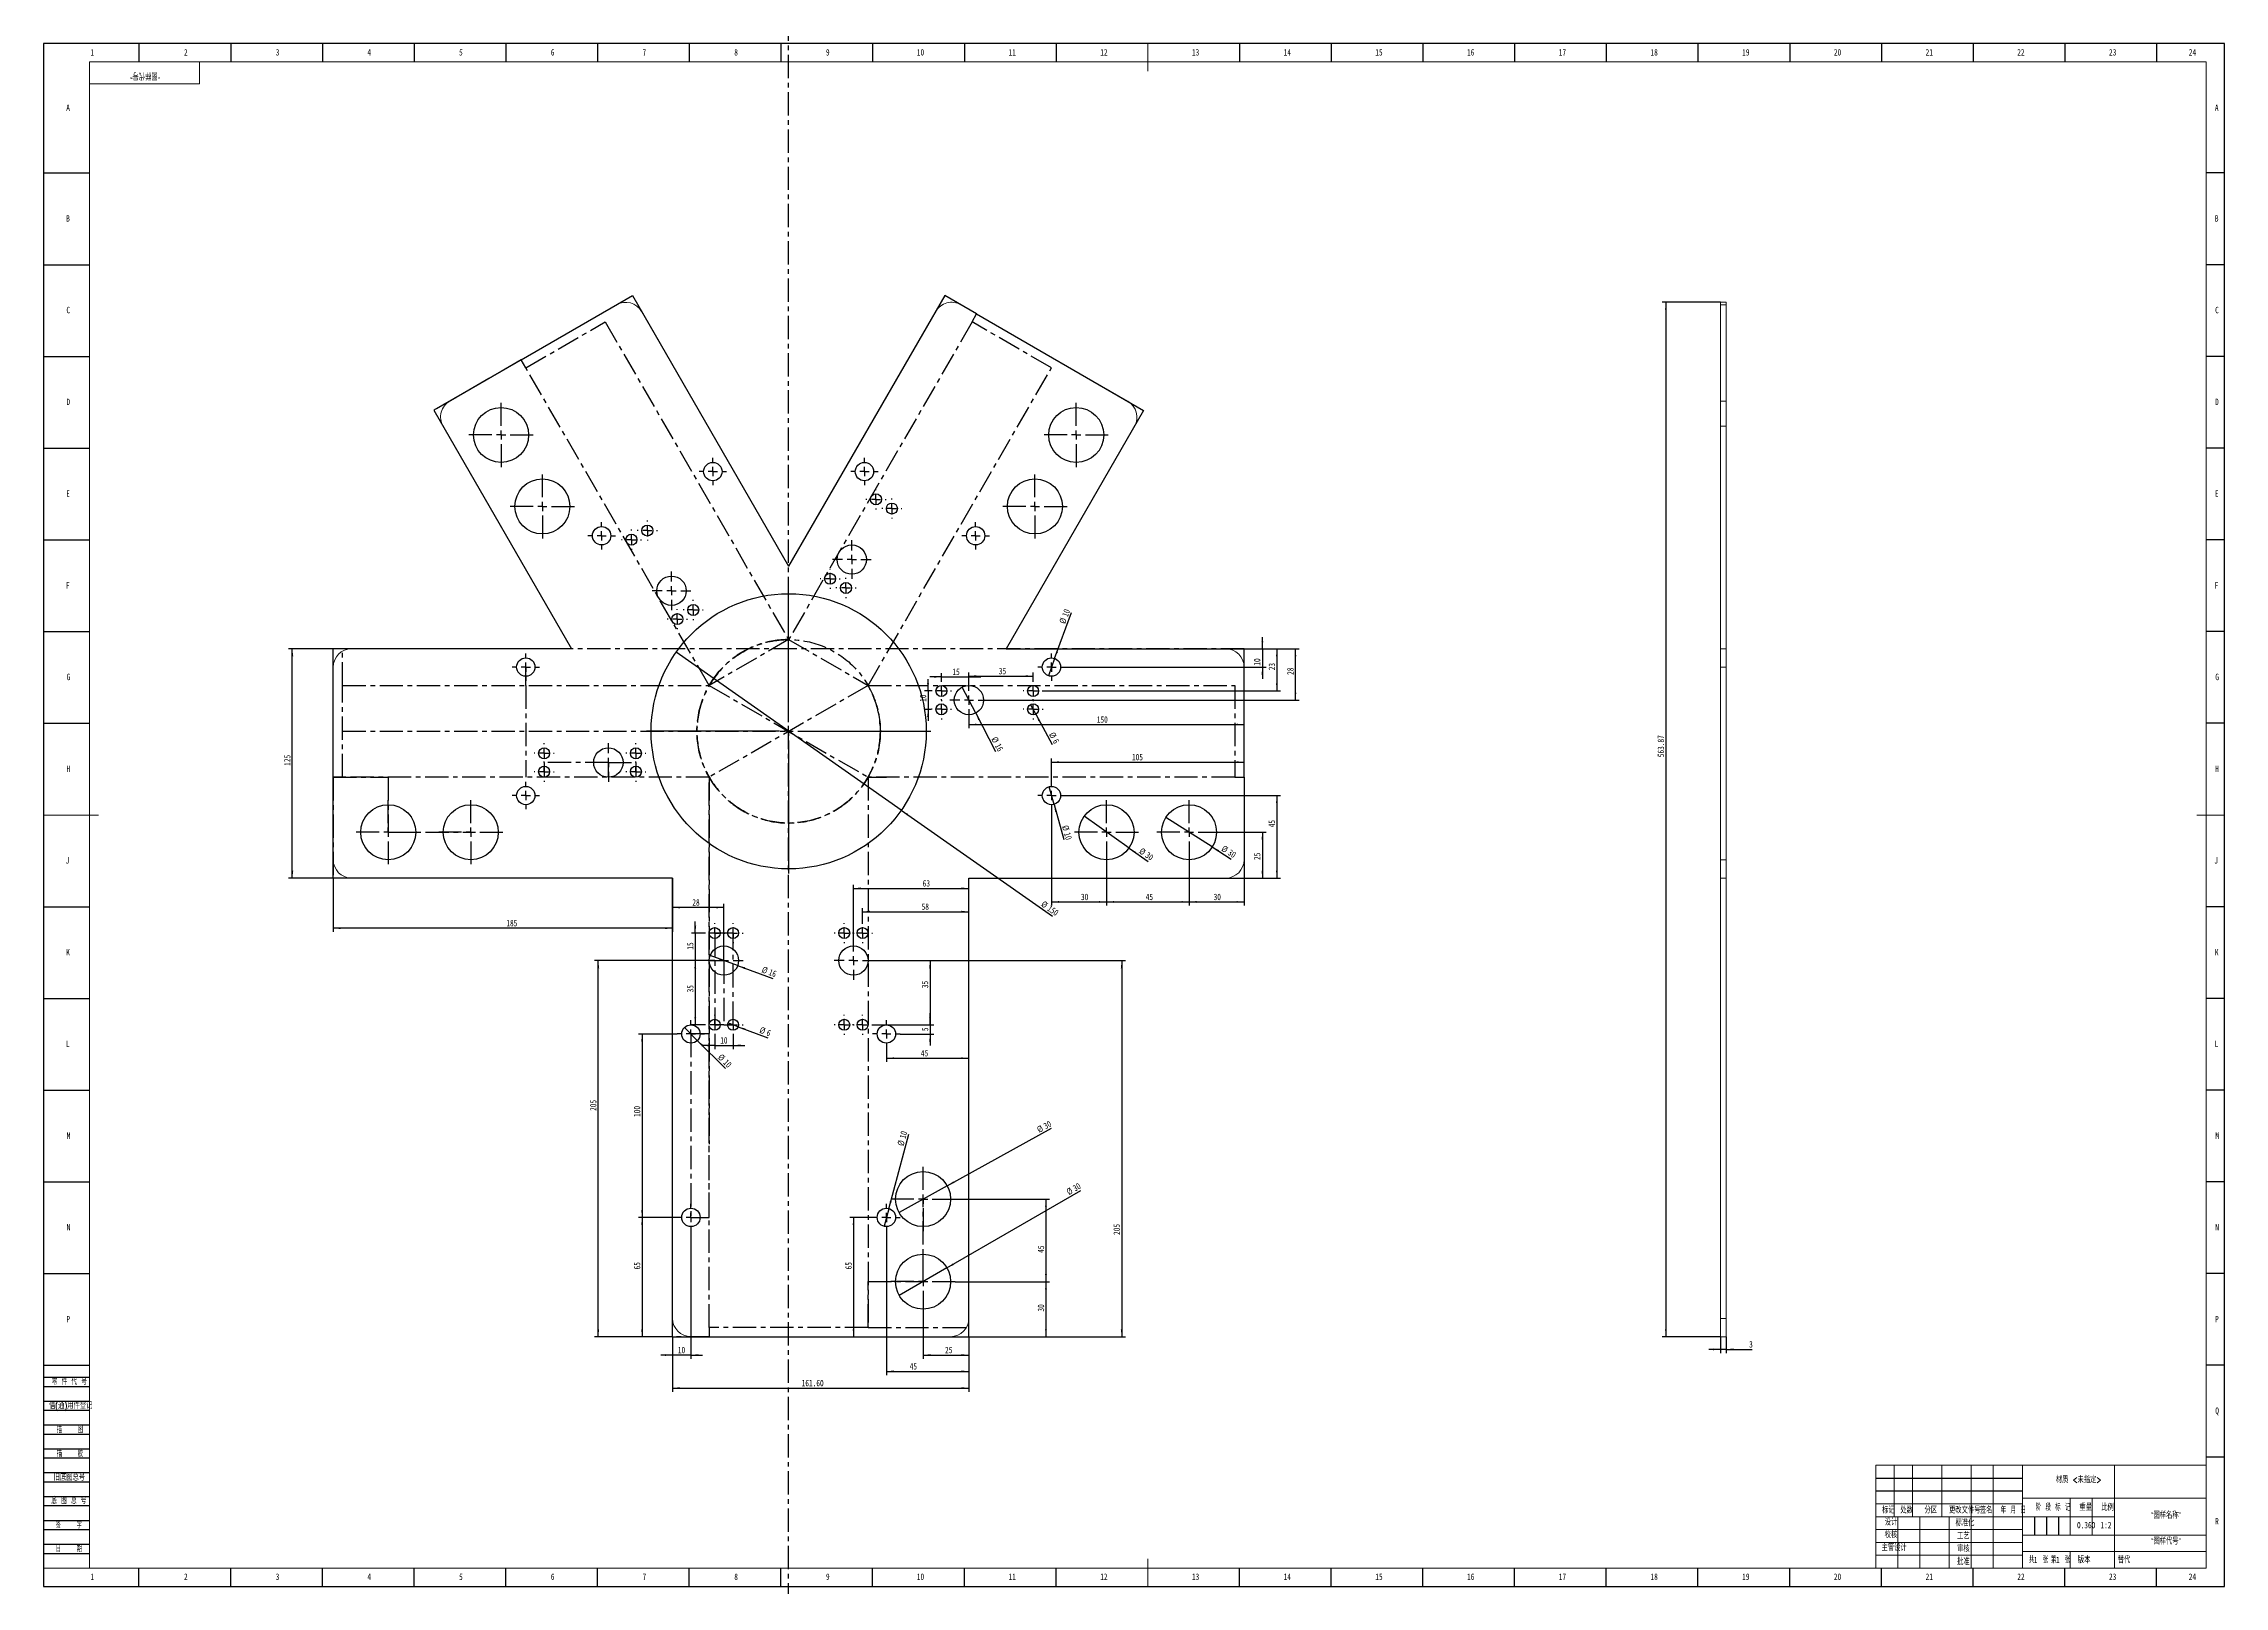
# Model space of a CAD drawing. Header units: millimetres. Extents: x 0 to 1189, y -8769 to 9701.
# Drawn here: x 0 to 1189, y 0 to 841 of the extents above; entities that cross this region are included whole.
import ezdxf

# ---------------------------------------------------------------- set-up
doc = ezdxf.new("R2010")
doc.units = ezdxf.units.MM
doc.header["$PDSIZE"] = -1
doc.linetypes.add('CENTERX2', pattern=[20.32, 12.7, -2.54, 2.54, -2.54])
for name, color, linetype in [('10', 7, 'Continuous'), ('5', 7, 'Continuous'), ('9', 7, 'Continuous'), ('SLD-0', 7, 'Continuous')]:
    doc.layers.add(name, color=color, linetype=linetype)
doc.styles.add('SLDTEXTSTYLE0', font='TXT', dxfattribs={"width": 0.7, "bigfont": 'bigfont'})
doc.styles.add('SLDTEXTSTYLE1', font='TXT', dxfattribs={"width": 0.6, "bigfont": 'bigfont'})
doc.styles.add('SLDTEXTSTYLE2', font='TXT', dxfattribs={"width": 0.614286, "bigfont": 'bigfont'})
doc.styles.add('SLDTEXTSTYLE3', font='TXT', dxfattribs={"width": 0.62, "bigfont": 'bigfont'})
doc.styles.add('SLDTEXTSTYLE4', font='TXT', dxfattribs={"width": 0.566667, "bigfont": 'bigfont'})
doc.styles.add('SLDTEXTSTYLE5', font='TXT', dxfattribs={"width": 0.7})
doc.dimstyles.new('SLDDIMSTYLE0', dxfattribs={"dimtxt": 3.5, "dimasz": 4.08, "dimexe": 0, "dimexo": 0.0625, "dimgap": 0.875, "dimtad": 2, "dimrnd": 1e-09, "dimzin": 12, "dimdsep": 46, "dimtxsty": 'SLDTEXTSTYLE5', "dimsah": 1, "dimcen": 0.09, "dimadec": 0, "dimazin": 3, "dimtfac": 1, "dimtofl": 0, "dimtmove": 0, "dimatfit": 3, "dimfxl": 1, "dimfrac": 2, "dimtolj": 1, "dimtzin": 12, "dimarcsym": 0})
doc.dimstyles.new('SLDDIMSTYLE1', dxfattribs={"dimtxt": 3.5, "dimasz": 4.08, "dimexe": 0, "dimexo": 0.0625, "dimgap": 0.875, "dimtad": 2, "dimrnd": 1e-09, "dimzin": 12, "dimdsep": 46, "dimtxsty": 'SLDTEXTSTYLE5', "dimblk1": 'NONE', "dimsah": 1, "dimcen": 0, "dimadec": 0, "dimazin": 3, "dimtfac": 1, "dimtmove": 0, "dimatfit": 3, "dimldrblk": 'NONE', "dimfxl": 1, "dimfrac": 2, "dimtolj": 1, "dimtzin": 12, "dimarcsym": 0})
doc.dimstyles.new('SLDDIMSTYLE2', dxfattribs={"dimtxt": 3.5, "dimasz": 4.08, "dimexe": 0, "dimexo": 0.0625, "dimgap": 0.875, "dimtad": 2, "dimrnd": 1e-09, "dimzin": 12, "dimdsep": 46, "dimtxsty": 'SLDTEXTSTYLE5', "dimsah": 1, "dimcen": 0.09, "dimadec": 0, "dimazin": 3, "dimtfac": 1, "dimtmove": 0, "dimatfit": 0, "dimfxl": 1, "dimfrac": 2, "dimtolj": 1, "dimtzin": 12, "dimarcsym": 0})
doc.dimstyles.new('SLDDIMSTYLE3', dxfattribs={"dimtxt": 3.5, "dimasz": 4.08, "dimexe": 0, "dimexo": 0.0625, "dimgap": 0.875, "dimtad": 2, "dimrnd": 1e-09, "dimzin": 4, "dimdsep": 46, "dimtxsty": 'SLDTEXTSTYLE5', "dimsah": 1, "dimcen": 0.09, "dimadec": 0, "dimazin": 1, "dimtfac": 1, "dimtofl": 0, "dimtmove": 0, "dimatfit": 3, "dimfxl": 1, "dimfrac": 2, "dimtolj": 1, "dimtzin": 12, "dimarcsym": 0})

msp = doc.modelspace()

# ---------------------------------------------------------------- texts
at = {"layer": '10', "char_height": 3.5}
for s, insert, attachment_point, style in [('1', (26.544, 838.02), 2, 'SLDTEXTSTYLE5'), ('2', (77.544, 838.02), 2, 'SLDTEXTSTYLE5'), ('3', (127.544, 838.02), 2, 'SLDTEXTSTYLE5'), ('4', (177.544, 838.02), 2, 'SLDTEXTSTYLE5'), ('5', (227.544, 838.02), 2, 'SLDTEXTSTYLE5'), ('6', (277.547, 838.02), 2, 'SLDTEXTSTYLE5'), ('7', (327.547, 838.02), 2, 'SLDTEXTSTYLE5'), ('8', (377.547, 838.02), 2, 'SLDTEXTSTYLE5'), ('9', (427.547, 838.02), 2, 'SLDTEXTSTYLE5'), ('10', (478.089, 838.02), 2, 'SLDTEXTSTYLE5'), ('11', (528.089, 838.02), 2, 'SLDTEXTSTYLE5'), ('12', (578.089, 838.02), 2, 'SLDTEXTSTYLE5'), ('13', (628.089, 838.02), 2, 'SLDTEXTSTYLE5'), ('14', (678.089, 838.02), 2, 'SLDTEXTSTYLE5'), ('15', (728.089, 838.02), 2, 'SLDTEXTSTYLE5'), ('16', (778.091, 838.02), 2, 'SLDTEXTSTYLE5'), ('17', (828.091, 838.02), 2, 'SLDTEXTSTYLE5'), ('18', (878.091, 838.02), 2, 'SLDTEXTSTYLE5'), ('19', (928.091, 838.02), 2, 'SLDTEXTSTYLE5'), ('20', (978.089, 838.02), 2, 'SLDTEXTSTYLE5'), ('21', (1028.089, 838.02), 2, 'SLDTEXTSTYLE5'), ('22', (1078.089, 838.02), 2, 'SLDTEXTSTYLE5'), ('23', (1128.089, 838.02), 2, 'SLDTEXTSTYLE5'), ('24', (1171.589, 838.02), 2, 'SLDTEXTSTYLE5'), ('A', (13.32, 807.77), 2, 'SLDTEXTSTYLE5'), ('A', (1184.82, 807.77), 2, 'SLDTEXTSTYLE5'), ('B', (13.32, 747.463), 2, 'SLDTEXTSTYLE5'), ('B', (1184.82, 747.463), 2, 'SLDTEXTSTYLE5'), ('C', (13.427, 697.52), 2, 'SLDTEXTSTYLE5'), ('C', (1184.927, 697.52), 2, 'SLDTEXTSTYLE5'), ('D', (13.43, 647.463), 2, 'SLDTEXTSTYLE5'), ('D', (1184.93, 647.463), 2, 'SLDTEXTSTYLE5'), ('E', (13.318, 597.52), 2, 'SLDTEXTSTYLE5'), ('E', (1184.818, 597.52), 2, 'SLDTEXTSTYLE5'), ('F', (13.224, 547.463), 2, 'SLDTEXTSTYLE5'), ('F', (1184.724, 547.463), 2, 'SLDTEXTSTYLE5'), ('G', (13.539, 497.52), 2, 'SLDTEXTSTYLE5'), ('G', (1185.039, 497.52), 2, 'SLDTEXTSTYLE5'), ('H', (13.43, 447.463), 2, 'SLDTEXTSTYLE5'), ('H', (1184.93, 447.463), 2, 'SLDTEXTSTYLE5'), ('J', (13.015, 397.52), 2, 'SLDTEXTSTYLE5'), ('J', (1184.515, 397.52), 2, 'SLDTEXTSTYLE5'), ('K', (13.32, 347.463), 2, 'SLDTEXTSTYLE5'), ('K', (1184.82, 347.463), 2, 'SLDTEXTSTYLE5'), ('L', (13.181, 297.52), 2, 'SLDTEXTSTYLE5'), ('L', (1184.681, 297.52), 2, 'SLDTEXTSTYLE5'), ('M', (13.597, 247.463), 2, 'SLDTEXTSTYLE5'), ('M', (1185.097, 247.463), 2, 'SLDTEXTSTYLE5'), ('N', (13.549, 197.52), 2, 'SLDTEXTSTYLE5'), ('N', (1185.049, 197.52), 2, 'SLDTEXTSTYLE5'), ('P', (13.444, 147.463), 2, 'SLDTEXTSTYLE5'), ('P', (1184.944, 147.463), 2, 'SLDTEXTSTYLE5'), ('Q', (1185.037, 97.52), 2, 'SLDTEXTSTYLE5'), ('\\M+18DDE质 <\\M+196A2\\M+18E77\\M+192E8>', (1109.475, 59.858), 2, 'SLDTEXTSTYLE0'), ('\\M+18167图样\\M+196BC\\M+18FCC\\M+18168', (1157.169, 40.511), 2, 'SLDTEXTSTYLE0'), ('R', (1184.93, 37.27), 2, 'SLDTEXTSTYLE5'), ('\\M+18D5A\\M+18A6A', (1007.176, 29.857), 2, 'SLDTEXTSTYLE0'), ('0.360', (1113.646, 35.158), 2, 'SLDTEXTSTYLE5'), ('\\M+18167图样\\M+191E3\\M+18D86\\M+18168', (1157.172, 26.366), 2, 'SLDTEXTSTYLE0'), ('\\M+18EE5\\M+18AC7设计', (1008.926, 22.83), 2, 'SLDTEXTSTYLE0'), ('1', (1085.11, 16.188), 1, 'SLDTEXTSTYLE5'), ('1', (1097.135, 16.188), 1, 'SLDTEXTSTYLE5'), ('1', (26.544, 7.02), 2, 'SLDTEXTSTYLE5'), ('2', (77.544, 7.02), 2, 'SLDTEXTSTYLE5'), ('3', (127.544, 7.02), 2, 'SLDTEXTSTYLE5'), ('4', (177.544, 7.02), 2, 'SLDTEXTSTYLE5'), ('5', (227.544, 7.02), 2, 'SLDTEXTSTYLE5'), ('6', (277.547, 7.02), 2, 'SLDTEXTSTYLE5'), ('7', (327.547, 7.02), 2, 'SLDTEXTSTYLE5'), ('8', (377.547, 7.02), 2, 'SLDTEXTSTYLE5'), ('9', (427.547, 7.02), 2, 'SLDTEXTSTYLE5'), ('10', (478.089, 7.02), 2, 'SLDTEXTSTYLE5'), ('11', (528.089, 7.02), 2, 'SLDTEXTSTYLE5'), ('12', (578.089, 7.02), 2, 'SLDTEXTSTYLE5'), ('13', (628.089, 7.02), 2, 'SLDTEXTSTYLE5'), ('14', (678.089, 7.02), 2, 'SLDTEXTSTYLE5'), ('15', (728.089, 7.02), 2, 'SLDTEXTSTYLE5'), ('16', (778.091, 7.02), 2, 'SLDTEXTSTYLE5'), ('17', (828.091, 7.02), 2, 'SLDTEXTSTYLE5'), ('18', (878.091, 7.02), 2, 'SLDTEXTSTYLE5'), ('19', (928.091, 7.02), 2, 'SLDTEXTSTYLE5'), ('20', (978.089, 7.02), 2, 'SLDTEXTSTYLE5'), ('21', (1028.089, 7.02), 2, 'SLDTEXTSTYLE5'), ('22', (1078.089, 7.02), 2, 'SLDTEXTSTYLE5'), ('23', (1128.089, 7.02), 2, 'SLDTEXTSTYLE5'), ('24', (1171.589, 7.02), 2, 'SLDTEXTSTYLE5')]:
    msp.add_mtext(s, dxfattribs=dict(at, insert=insert, attachment_point=attachment_point, style=style))
at = {"layer": '10', "color": 7, "insert": (1112.526, 16.188), "char_height": 3.5, "attachment_point": 2, "style": 'SLDTEXTSTYLE0'}
msp.add_mtext('\\M+194C5\\M+1967B', dxfattribs=at)
at = {"layer": '9', "color": 7, "char_height": 3.5}
for s, insert, attachment_point, style in [('\\M+197EB \\M+18C8F \\M+191E3 \\M+18D86', (4.482, 113.36), 1, 'SLDTEXTSTYLE2'), ('\\M+18ED8(\\M+192CA)\\M+19770\\M+18C8F\\M+1936F记', (2.933, 100.276), 1, 'SLDTEXTSTYLE0'), ('\\M+19560    图', (14.352, 87.176), 2, 'SLDTEXTSTYLE4'), ('\\M+19560    \\M+18D5A', (14.319, 74.137), 2, 'SLDTEXTSTYLE4'), ('\\M+18B8C\\M+192EA图总\\M+18D86', (5.459, 61.201), 1, 'SLDTEXTSTYLE0'), ('\\M+192EA 图 总 \\M+18D86', (4.212, 48.433), 1, 'SLDTEXTSTYLE2'), ('标记', (1005.821, 43.306), 2, 'SLDTEXTSTYLE0'), ('设计', (1007.228, 36.767), 2, 'SLDTEXTSTYLE0'), ('处\\M+19094', (1015.759, 43.306), 2, 'SLDTEXTSTYLE0'), ('\\M+195AA\\M+18BE6', (1028.916, 43.306), 2, 'SLDTEXTSTYLE0'), ('\\M+18D58\\M+189FC\\M+195B6\\M+18C8F\\M+18D86', (1047.473, 43.306), 2, 'SLDTEXTSTYLE0'), ('标\\M+18F79\\M+189BB', (1047.567, 36.358), 2, 'SLDTEXTSTYLE0'), ('签\\M+196BC', (1059.145, 43.306), 2, 'SLDTEXTSTYLE0'), ('\\M+1944E \\M+18C8E \\M+193FA', (1073.909, 43.306), 2, 'SLDTEXTSTYLE3'), ('阶 \\M+19269 标 记', (1095.536, 44.81), 2, 'SLDTEXTSTYLE2'), ('\\M+18F64\\M+197CA', (1113.402, 44.81), 2, 'SLDTEXTSTYLE0'), ('\\M+194E4\\M+197E1', (1125.295, 44.81), 2, 'SLDTEXTSTYLE0'), ('签    \\M+18E9A', (13.706, 35.193), 2, 'SLDTEXTSTYLE4'), ('\\M+18D48艺', (1046.681, 29.23), 2, 'SLDTEXTSTYLE0'), ('\\M+193FA    \\M+18AFA', (13.783, 22.233), 2, 'SLDTEXTSTYLE4'), ('\\M+194E1\\M+18F79', (1046.662, 15.216), 2, 'SLDTEXTSTYLE0'), ('审\\M+18A6A', (1046.68, 22.249), 2, 'SLDTEXTSTYLE0'), ('\\M+18BA4  张', (1087.69, 16.188), 2, 'SLDTEXTSTYLE1'), ('\\M+191E6  张', (1099.675, 16.188), 2, 'SLDTEXTSTYLE1')]:
    msp.add_mtext(s, dxfattribs=dict(at, insert=insert, attachment_point=attachment_point, style=style))
at = {"layer": 'SLD-0', "insert": (55.32, 821.738), "char_height": 3.5, "attachment_point": 2, "rotation": 180, "style": 'SLDTEXTSTYLE0'}
msp.add_mtext('\\M+18167图样\\M+191E3\\M+18D86\\M+18168', dxfattribs=at)
at = {"layer": 'SLD-0', "char_height": 3.5}
for s, insert, attachment_point, style in [('1:2', (1124.437, 35.158), 2, 'SLDTEXTSTYLE5'), ('\\M+191D6\\M+191E3', (1130.851, 16.188), 1, 'SLDTEXTSTYLE0')]:
    msp.add_mtext(s, dxfattribs=dict(at, insert=insert, attachment_point=attachment_point, style=style))

# ---------------------------------------------------------------- blocks, each defined once
blk = doc.blocks.new('_D')
at = {"layer": '10'}
for p, q in [((157.9, 386.1), (157.9, 356.8)), ((342.9, 386.1), (342.9, 356.8)), ((342.9, 358.8), (157.9, 358.8))]:
    blk.add_line(p, q, dxfattribs=at)
for points in [[(157.9, 358.8), (162, 358.3), (162, 359.3)], [(342.9, 358.8), (338.8, 359.3), (338.8, 358.3)]]:
    blk.add_solid(points, dxfattribs=at)
at = {"layer": '10', "insert": (252.3, 363.3), "char_height": 3.5, "attachment_point": 1, "style": 'SLDTEXTSTYLE5'}
blk.add_mtext('185', dxfattribs=at)
blk = doc.blocks.new('_D_1')
at = {"layer": '10'}
for p, q in [((157.9, 511.1), (133.6, 511.1)), ((135.6, 386.1), (135.6, 511.1)), ((157.9, 386.1), (133.6, 386.1))]:
    blk.add_line(p, q, dxfattribs=at)
for points in [[(135.6, 511.1), (135.1, 507), (136.1, 507)], [(135.6, 386.1), (136.1, 390.2), (135.1, 390.2)]]:
    blk.add_solid(points, dxfattribs=at)
at = {"layer": '10', "insert": (131.1, 447.3), "char_height": 3.5, "attachment_point": 1, "rotation": 90, "style": 'SLDTEXTSTYLE5'}
blk.add_mtext('125', dxfattribs=at)
blk = doc.blocks.new('_D_2')
at = {"layer": '10'}
for q in [(549.6, 249.7), (466.4, 203.9)]:
    blk.add_line((492.7, 218.4), q, dxfattribs=at)
blk.add_solid([(492.7, 218.4), (496.5, 219.9), (496, 220.8)], dxfattribs=at)
at = {"layer": '10', "char_height": 3.5, "attachment_point": 1, "rotation": 28.8293, "style": 'SLDTEXTSTYLE5'}
for s, insert in [('%%c', (541.1, 250.2)), ('30', (544.7, 252.2))]:
    blk.add_mtext(s, dxfattribs=dict(at, insert=insert))
blk = doc.blocks.new('_NONE')
blk = doc.blocks.new('_D_3')
at = {"layer": '10'}
for q in [(565.6, 215.8), (466.5, 158.6)]:
    blk.add_line((492.5, 173.6), q, dxfattribs=at)
blk.add_solid([(492.5, 173.6), (496.3, 175.2), (495.8, 176.1)], dxfattribs=at)
at = {"layer": '10', "char_height": 3.5, "attachment_point": 1, "rotation": 30, "style": 'SLDTEXTSTYLE5'}
for s, insert in [('%%c', (557.2, 216.2)), ('30', (560.7, 218.2))]:
    blk.add_mtext(s, dxfattribs=dict(at, insert=insert))
blk = doc.blocks.new('_D_4')
at = {"layer": '10'}
for q in [(471.7, 246.5), (458.2, 196.3)]:
    blk.add_line((460.8, 205.9), q, dxfattribs=at)
blk.add_solid([(460.8, 205.9), (462.4, 209.8), (461.4, 210)], dxfattribs=at)
at = {"layer": '10', "char_height": 3.5, "attachment_point": 1, "rotation": 75, "style": 'SLDTEXTSTYLE5'}
for s, insert in [('%%c', (465.4, 240.7)), ('10', (466.5, 244.7))]:
    blk.add_mtext(s, dxfattribs=dict(at, insert=insert))
blk = doc.blocks.new('_D_5')
at = {"layer": '10'}
for p, q in [((497, 166.1), (548.5, 166.1)), ((546.5, 166.1), (546.5, 136.1)), ((504.5, 136.1), (548.5, 136.1))]:
    blk.add_line(p, q, dxfattribs=at)
for points in [[(546.5, 166.1), (546, 162), (547, 162)], [(546.5, 136.1), (547, 140.2), (546, 140.2)]]:
    blk.add_solid(points, dxfattribs=at)
at = {"layer": '10', "insert": (542, 149.8), "char_height": 3.5, "attachment_point": 1, "rotation": 90, "style": 'SLDTEXTSTYLE5'}
blk.add_mtext('30', dxfattribs=at)
blk = doc.blocks.new('_D_6')
at = {"layer": '10'}
for p, q in [((497, 211.1), (548.5, 211.1)), ((546.5, 211.1), (546.5, 166.1)), ((497, 166.1), (548.5, 166.1))]:
    blk.add_line(p, q, dxfattribs=at)
for points in [[(546.5, 211.1), (546, 207), (547, 207)], [(546.5, 166.1), (547, 170.2), (546, 170.2)]]:
    blk.add_solid(points, dxfattribs=at)
at = {"layer": '10', "insert": (542, 181.8), "char_height": 3.5, "attachment_point": 1, "rotation": 90, "style": 'SLDTEXTSTYLE5'}
blk.add_mtext('45', dxfattribs=at)
blk = doc.blocks.new('_D_7')
at = {"layer": '10'}
for p, q in [((479.5, 148.6), (479.5, 124.1)), ((504.5, 136.1), (504.5, 124.1)), ((479.5, 126.1), (504.5, 126.1))]:
    blk.add_line(p, q, dxfattribs=at)
for points in [[(479.5, 126.1), (483.6, 125.6), (483.6, 126.6)], [(504.5, 126.1), (500.4, 126.6), (500.4, 125.6)]]:
    blk.add_solid(points, dxfattribs=at)
at = {"layer": '10', "insert": (491.5, 130.6), "char_height": 3.5, "attachment_point": 1, "style": 'SLDTEXTSTYLE5'}
blk.add_mtext('25', dxfattribs=at)
blk = doc.blocks.new('_D_8')
at = {"layer": '10'}
for p, q in [((352.9, 193.6), (352.9, 124.1)), ((342.9, 136.1), (342.9, 124.1)), ((342.9, 126.1), (336.6, 126.1)), ((352.9, 126.1), (342.9, 126.1)), ((352.9, 126.1), (359.3, 126.1))]:
    blk.add_line(p, q, dxfattribs=at)
for points in [[(342.9, 126.1), (338.8, 126.6), (338.8, 125.6)], [(352.9, 126.1), (357, 125.6), (357, 126.6)]]:
    blk.add_solid(points, dxfattribs=at)
at = {"layer": '10', "insert": (345.8, 130.6), "char_height": 3.5, "attachment_point": 1, "style": 'SLDTEXTSTYLE5'}
blk.add_mtext('10', dxfattribs=at)
blk = doc.blocks.new('_D_9')
at = {"layer": '10'}
for p, q in [((459.5, 193.6), (459.5, 115.2)), ((504.5, 136.1), (504.5, 115.2)), ((459.5, 117.2), (504.5, 117.2))]:
    blk.add_line(p, q, dxfattribs=at)
for points in [[(459.5, 117.2), (463.6, 116.7), (463.6, 117.7)], [(504.5, 117.2), (500.4, 117.7), (500.4, 116.7)]]:
    blk.add_solid(points, dxfattribs=at)
at = {"layer": '10', "insert": (472.2, 121.7), "char_height": 3.5, "attachment_point": 1, "style": 'SLDTEXTSTYLE5'}
blk.add_mtext('45', dxfattribs=at)
blk = doc.blocks.new('_D_10')
at = {"layer": '10'}
for p, q in [((342.9, 136.1), (342.9, 106.1)), ((504.5, 136.1), (504.5, 106.1)), ((342.9, 108.1), (504.5, 108.1))]:
    blk.add_line(p, q, dxfattribs=at)
for points in [[(342.9, 108.1), (347, 107.6), (347, 108.6)], [(504.5, 108.1), (500.4, 108.6), (500.4, 107.6)]]:
    blk.add_solid(points, dxfattribs=at)
at = {"layer": '10', "insert": (413.3, 112.6), "char_height": 3.5, "attachment_point": 1, "style": 'SLDTEXTSTYLE5'}
blk.add_mtext('161.60', dxfattribs=at)
blk = doc.blocks.new('_D_11')
at = {"layer": '10'}
for p, q in [((452, 201.1), (439.6, 201.1)), ((441.6, 201.1), (441.6, 136.1))]:
    blk.add_line(p, q, dxfattribs=at)
for points in [[(441.6, 201.1), (441.1, 197), (442.1, 197)], [(441.6, 136.1), (442.1, 140.2), (441.1, 140.2)]]:
    blk.add_solid(points, dxfattribs=at)
at = {"layer": '10', "insert": (437.1, 172.8), "char_height": 3.5, "attachment_point": 1, "rotation": 90, "style": 'SLDTEXTSTYLE5'}
blk.add_mtext('65', dxfattribs=at)
blk = doc.blocks.new('_D_12')
at = {"layer": '10'}
for p, q in [((345.4, 201.1), (324.3, 201.1)), ((326.3, 201.1), (326.3, 136.1)), ((342.9, 136.1), (324.3, 136.1))]:
    blk.add_line(p, q, dxfattribs=at)
for points in [[(326.3, 201.1), (325.8, 197), (326.8, 197)], [(326.3, 136.1), (326.8, 140.2), (325.8, 140.2)]]:
    blk.add_solid(points, dxfattribs=at)
at = {"layer": '10', "insert": (321.8, 172.8), "char_height": 3.5, "attachment_point": 1, "rotation": 90, "style": 'SLDTEXTSTYLE5'}
blk.add_mtext('65', dxfattribs=at)
blk = doc.blocks.new('_D_13')
at = {"layer": '10'}
for p, q in [((345.4, 301.1), (324.3, 301.1)), ((326.3, 301.1), (326.3, 201.1)), ((345.4, 201.1), (324.3, 201.1))]:
    blk.add_line(p, q, dxfattribs=at)
for points in [[(326.3, 301.1), (325.8, 297), (326.8, 297)], [(326.3, 201.1), (326.8, 205.2), (325.8, 205.2)]]:
    blk.add_solid(points, dxfattribs=at)
at = {"layer": '10', "insert": (321.8, 255.9), "char_height": 3.5, "attachment_point": 1, "rotation": 90, "style": 'SLDTEXTSTYLE5'}
blk.add_mtext('100', dxfattribs=at)
blk = doc.blocks.new('_D_14')
at = {"layer": '10'}
for p, q in [((360.4, 341.1), (300.4, 341.1)), ((302.4, 136.1), (302.4, 341.1)), ((342.9, 136.1), (300.4, 136.1))]:
    blk.add_line(p, q, dxfattribs=at)
for points in [[(302.4, 341.1), (301.9, 337), (302.9, 337)], [(302.4, 136.1), (302.9, 140.2), (301.9, 140.2)]]:
    blk.add_solid(points, dxfattribs=at)
at = {"layer": '10', "insert": (297.9, 259.2), "char_height": 3.5, "attachment_point": 1, "rotation": 90, "style": 'SLDTEXTSTYLE5'}
blk.add_mtext('205', dxfattribs=at)
blk = doc.blocks.new('_D_15')
at = {"layer": '10'}
for p, q in [((355.3, 356.1), (355.3, 362.5)), ((360.4, 356.1), (353.3, 356.1)), ((355.3, 356.1), (355.3, 341.1)), ((360.4, 341.1), (353.3, 341.1)), ((355.3, 341.1), (355.3, 334.8))]:
    blk.add_line(p, q, dxfattribs=at)
for points in [[(355.3, 356.1), (355.8, 360.2), (354.8, 360.2)], [(355.3, 341.1), (354.8, 337), (355.8, 337)]]:
    blk.add_solid(points, dxfattribs=at)
at = {"layer": '10', "insert": (350.8, 347.1), "char_height": 3.5, "attachment_point": 1, "rotation": 90, "style": 'SLDTEXTSTYLE5'}
blk.add_mtext('15', dxfattribs=at)
blk = doc.blocks.new('_D_16')
at = {"layer": '10'}
for p, q in [((360.4, 341.1), (353.3, 341.1)), ((355.3, 341.1), (355.3, 306.1)), ((360.4, 306.1), (353.3, 306.1))]:
    blk.add_line(p, q, dxfattribs=at)
for points in [[(355.3, 341.1), (354.8, 337), (355.8, 337)], [(355.3, 306.1), (355.8, 310.2), (354.8, 310.2)]]:
    blk.add_solid(points, dxfattribs=at)
at = {"layer": '10', "insert": (350.8, 323.8), "char_height": 3.5, "attachment_point": 1, "rotation": 90, "style": 'SLDTEXTSTYLE5'}
blk.add_mtext('35', dxfattribs=at)
blk = doc.blocks.new('_D_17')
at = {"layer": '10'}
for p, q in [((370.9, 370.1), (342.9, 370.1)), ((370.9, 351.6), (370.9, 372.1))]:
    blk.add_line(p, q, dxfattribs=at)
for points in [[(342.9, 370.1), (347, 369.6), (347, 370.6)], [(370.9, 370.1), (366.8, 370.6), (366.8, 369.6)]]:
    blk.add_solid(points, dxfattribs=at)
at = {"layer": '10', "insert": (353.7, 374.6), "char_height": 3.5, "attachment_point": 1, "style": 'SLDTEXTSTYLE5'}
blk.add_mtext('28', dxfattribs=at)
blk = doc.blocks.new('_D_18')
at = {"layer": '10'}
for p, q in [((365.9, 300.6), (365.9, 292.9)), ((375.9, 300.6), (375.9, 292.9)), ((365.9, 294.9), (359.6, 294.9)), ((365.9, 294.9), (375.9, 294.9)), ((375.9, 294.9), (382.3, 294.9))]:
    blk.add_line(p, q, dxfattribs=at)
for points in [[(365.9, 294.9), (361.8, 295.4), (361.8, 294.4)], [(375.9, 294.9), (380, 294.4), (380, 295.4)]]:
    blk.add_solid(points, dxfattribs=at)
at = {"layer": '10', "insert": (368.9, 299.4), "char_height": 3.5, "attachment_point": 1, "style": 'SLDTEXTSTYLE5'}
blk.add_mtext('10', dxfattribs=at)
blk = doc.blocks.new('_D_19')
at = {"layer": '10'}
for q in [(363.4, 343.9), (397.6, 331.4)]:
    blk.add_line((378.4, 338.4), q, dxfattribs=at)
blk.add_solid([(378.4, 338.4), (382.1, 336.5), (382.4, 337.5)], dxfattribs=at)
at = {"layer": '10', "char_height": 3.5, "attachment_point": 1, "rotation": 339.9559, "style": 'SLDTEXTSTYLE5'}
for s, insert in [('%%c', (392.4, 338.1)), ('16', (396.2, 336.7))]:
    blk.add_mtext(s, dxfattribs=dict(at, insert=insert))
blk = doc.blocks.new('_D_20')
at = {"layer": '10'}
for q in [(373.1, 307.2), (394.9, 299)]:
    blk.add_line((378.7, 305.1), q, dxfattribs=at)
blk.add_solid([(378.7, 305.1), (382.4, 303.2), (382.7, 304.1)], dxfattribs=at)
at = {"layer": '10', "char_height": 3.5, "attachment_point": 1, "rotation": 339.4983, "style": 'SLDTEXTSTYLE5'}
for s, insert in [('%%c', (391.2, 305.2)), ('6', (395, 303.7))]:
    blk.add_mtext(s, dxfattribs=dict(at, insert=insert))
blk = doc.blocks.new('_D_21')
at = {"layer": '10'}
for q in [(349.4, 304.7), (371.7, 282.4)]:
    blk.add_line((356.4, 297.6), q, dxfattribs=at)
blk.add_solid([(356.4, 297.6), (359, 294.3), (359.7, 295.1)], dxfattribs=at)
at = {"layer": '10', "char_height": 3.5, "attachment_point": 1, "rotation": 315, "style": 'SLDTEXTSTYLE5'}
for s, insert in [('%%c', (369.8, 290.6)), ('10', (372.7, 287.7))]:
    blk.add_mtext(s, dxfattribs=dict(at, insert=insert))
blk = doc.blocks.new('_D_22')
at = {"layer": '10'}
for p, q in [((452, 341.1), (589.8, 341.1)), ((587.8, 341.1), (587.8, 136.1)), ((504.5, 136.1), (589.8, 136.1))]:
    blk.add_line(p, q, dxfattribs=at)
for points in [[(587.8, 341.1), (587.3, 337), (588.3, 337)], [(587.8, 136.1), (588.3, 140.2), (587.3, 140.2)]]:
    blk.add_solid(points, dxfattribs=at)
at = {"layer": '10', "insert": (583.3, 191.6), "char_height": 3.5, "attachment_point": 1, "rotation": 90, "style": 'SLDTEXTSTYLE5'}
blk.add_mtext('205', dxfattribs=at)
blk = doc.blocks.new('_D_23')
at = {"layer": '10'}
for p, q in [((452, 341.1), (485.3, 341.1)), ((483.3, 341.1), (483.3, 306.1)), ((452, 306.1), (485.3, 306.1))]:
    blk.add_line(p, q, dxfattribs=at)
for points in [[(483.3, 341.1), (482.8, 337), (483.8, 337)], [(483.3, 306.1), (483.8, 310.2), (482.8, 310.2)]]:
    blk.add_solid(points, dxfattribs=at)
at = {"layer": '10', "insert": (478.8, 326.1), "char_height": 3.5, "attachment_point": 1, "rotation": 90, "style": 'SLDTEXTSTYLE5'}
blk.add_mtext('35', dxfattribs=at)
blk = doc.blocks.new('_D_24')
at = {"layer": '10'}
for p, q in [((483.3, 306.1), (483.3, 312.5)), ((452, 306.1), (485.3, 306.1)), ((467, 301.1), (485.3, 301.1)), ((483.3, 306.1), (483.3, 301.1)), ((483.3, 301.1), (483.3, 294.8))]:
    blk.add_line(p, q, dxfattribs=at)
for points in [[(483.3, 306.1), (483.8, 310.2), (482.8, 310.2)], [(483.3, 301.1), (482.8, 297), (483.8, 297)]]:
    blk.add_solid(points, dxfattribs=at)
at = {"layer": '10', "insert": (478.8, 302.7), "char_height": 3.5, "attachment_point": 1, "rotation": 90, "style": 'SLDTEXTSTYLE5'}
blk.add_mtext('5', dxfattribs=at)
blk = doc.blocks.new('_D_25')
at = {"layer": '10'}
for p, q in [((441.5, 351.6), (441.5, 382.5)), ((441.5, 380.5), (504.5, 380.5))]:
    blk.add_line(p, q, dxfattribs=at)
for points in [[(441.5, 380.5), (445.6, 379.9), (445.6, 381)], [(504.5, 380.5), (500.4, 381), (500.4, 379.9)]]:
    blk.add_solid(points, dxfattribs=at)
at = {"layer": '10', "insert": (479.3, 385), "char_height": 3.5, "attachment_point": 1, "style": 'SLDTEXTSTYLE5'}
blk.add_mtext('63', dxfattribs=at)
blk = doc.blocks.new('_D_26')
at = {"layer": '10'}
for p, q in [((446.5, 361.6), (446.5, 369.8)), ((446.5, 367.8), (504.5, 367.8))]:
    blk.add_line(p, q, dxfattribs=at)
for points in [[(446.5, 367.8), (450.6, 367.3), (450.6, 368.3)], [(504.5, 367.8), (500.4, 368.3), (500.4, 367.3)]]:
    blk.add_solid(points, dxfattribs=at)
at = {"layer": '10', "insert": (478.7, 372.3), "char_height": 3.5, "attachment_point": 1, "style": 'SLDTEXTSTYLE5'}
blk.add_mtext('58', dxfattribs=at)
blk = doc.blocks.new('_D_27')
at = {"layer": '10'}
for p, q in [((459.5, 293.6), (459.5, 285.9)), ((459.5, 287.9), (504.5, 287.9))]:
    blk.add_line(p, q, dxfattribs=at)
for points in [[(459.5, 287.9), (463.6, 287.4), (463.6, 288.4)], [(504.5, 287.9), (500.4, 288.4), (500.4, 287.4)]]:
    blk.add_solid(points, dxfattribs=at)
at = {"layer": '10', "insert": (478.3, 292.4), "char_height": 3.5, "attachment_point": 1, "style": 'SLDTEXTSTYLE5'}
blk.add_mtext('45', dxfattribs=at)
blk = doc.blocks.new('_D_28')
at = {"layer": '10'}
for q in [(344.8, 509.2), (550, 365.3)]:
    blk.add_line((467.6, 423.1), q, dxfattribs=at)
blk.add_solid([(467.6, 423.1), (470.7, 420.3), (471.3, 421.1)], dxfattribs=at)
at = {"layer": '10', "char_height": 3.5, "attachment_point": 1, "rotation": 324.971, "style": 'SLDTEXTSTYLE5'}
for s, insert in [('%%c', (545.5, 374)), ('150', (548.9, 371.6))]:
    blk.add_mtext(s, dxfattribs=dict(at, insert=insert))
blk = doc.blocks.new('_D_29')
at = {"layer": '10'}
for p, q in [((642, 411.1), (666.5, 411.1)), ((664.5, 411.1), (664.5, 386.1)), ((654.5, 386.1), (666.5, 386.1))]:
    blk.add_line(p, q, dxfattribs=at)
for points in [[(664.5, 411.1), (664, 407), (665, 407)], [(664.5, 386.1), (665, 390.2), (664, 390.2)]]:
    blk.add_solid(points, dxfattribs=at)
at = {"layer": '10', "insert": (659.9, 396), "char_height": 3.5, "attachment_point": 1, "rotation": 90, "style": 'SLDTEXTSTYLE5'}
blk.add_mtext('25', dxfattribs=at)
blk = doc.blocks.new('_D_30')
at = {"layer": '10'}
for p, q in [((557, 431.1), (674.4, 431.1)), ((672.4, 431.1), (672.4, 386.1)), ((654.5, 386.1), (674.4, 386.1))]:
    blk.add_line(p, q, dxfattribs=at)
for points in [[(672.4, 431.1), (671.9, 427), (672.9, 427)], [(672.4, 386.1), (672.9, 390.2), (671.9, 390.2)]]:
    blk.add_solid(points, dxfattribs=at)
at = {"layer": '10', "insert": (667.9, 413.8), "char_height": 3.5, "attachment_point": 1, "rotation": 90, "style": 'SLDTEXTSTYLE5'}
blk.add_mtext('45', dxfattribs=at)
blk = doc.blocks.new('_D_31')
at = {"layer": '10'}
for p, q in [((664.5, 511.1), (664.5, 517.5)), ((557, 501.1), (666.5, 501.1)), ((654.5, 511.1), (666.5, 511.1)), ((664.5, 511.1), (664.5, 501.1)), ((664.5, 501.1), (664.5, 494.8))]:
    blk.add_line(p, q, dxfattribs=at)
for points in [[(664.5, 511.1), (665, 515.2), (664, 515.2)], [(664.5, 501.1), (664, 497), (665, 497)]]:
    blk.add_solid(points, dxfattribs=at)
at = {"layer": '10', "insert": (659.9, 501.9), "char_height": 3.5, "attachment_point": 1, "rotation": 90, "style": 'SLDTEXTSTYLE5'}
blk.add_mtext('10', dxfattribs=at)
blk = doc.blocks.new('_D_32')
at = {"layer": '10'}
for p, q in [((654.5, 511.1), (674.4, 511.1)), ((672.4, 511.1), (672.4, 488.1)), ((545, 488.1), (674.4, 488.1))]:
    blk.add_line(p, q, dxfattribs=at)
for points in [[(672.4, 511.1), (671.9, 507), (672.9, 507)], [(672.4, 488.1), (672.9, 492.2), (671.9, 492.2)]]:
    blk.add_solid(points, dxfattribs=at)
at = {"layer": '10', "insert": (667.9, 499.4), "char_height": 3.5, "attachment_point": 1, "rotation": 90, "style": 'SLDTEXTSTYLE5'}
blk.add_mtext('23', dxfattribs=at)
blk = doc.blocks.new('_D_33')
at = {"layer": '10'}
for p, q in [((654.5, 511.1), (684.5, 511.1)), ((682.5, 483.1), (682.5, 511.1)), ((515, 483.1), (684.5, 483.1))]:
    blk.add_line(p, q, dxfattribs=at)
for points in [[(682.5, 511.1), (682, 507), (683, 507)], [(682.5, 483.1), (683, 487.2), (682, 487.2)]]:
    blk.add_solid(points, dxfattribs=at)
at = {"layer": '10', "insert": (678, 496.9), "char_height": 3.5, "attachment_point": 1, "rotation": 90, "style": 'SLDTEXTSTYLE5'}
blk.add_mtext('28', dxfattribs=at)
blk = doc.blocks.new('_D_34')
at = {"layer": '10'}
for p, q in [((504.5, 472.6), (504.5, 467.8)), ((504.5, 469.8), (654.5, 469.8))]:
    blk.add_line(p, q, dxfattribs=at)
for points in [[(504.5, 469.8), (508.6, 469.3), (508.6, 470.3)], [(654.5, 469.8), (650.4, 470.3), (650.4, 469.3)]]:
    blk.add_solid(points, dxfattribs=at)
at = {"layer": '10', "insert": (574.2, 474.3), "char_height": 3.5, "attachment_point": 1, "style": 'SLDTEXTSTYLE5'}
blk.add_mtext('150', dxfattribs=at)
blk = doc.blocks.new('_D_35')
at = {"layer": '10'}
for p, q in [((549.5, 438.6), (549.5, 451.3)), ((549.5, 449.3), (654.5, 449.3)), ((654.5, 441.1), (654.5, 451.3))]:
    blk.add_line(p, q, dxfattribs=at)
for points in [[(549.5, 449.3), (553.6, 448.8), (553.6, 449.8)], [(654.5, 449.3), (650.4, 449.8), (650.4, 448.8)]]:
    blk.add_solid(points, dxfattribs=at)
at = {"layer": '10', "insert": (593.4, 453.8), "char_height": 3.5, "attachment_point": 1, "style": 'SLDTEXTSTYLE5'}
blk.add_mtext('105', dxfattribs=at)
blk = doc.blocks.new('_D_36')
at = {"layer": '10'}
for p, q in [((624.5, 393.6), (624.5, 371.1)), ((654.5, 386.1), (654.5, 371.1)), ((624.5, 373.1), (654.5, 373.1))]:
    blk.add_line(p, q, dxfattribs=at)
for points in [[(624.5, 373.1), (628.6, 372.6), (628.6, 373.6)], [(654.5, 373.1), (650.4, 373.6), (650.4, 372.6)]]:
    blk.add_solid(points, dxfattribs=at)
at = {"layer": '10', "insert": (637.9, 377.6), "char_height": 3.5, "attachment_point": 1, "style": 'SLDTEXTSTYLE5'}
blk.add_mtext('30', dxfattribs=at)
blk = doc.blocks.new('_D_37')
at = {"layer": '10'}
for p, q in [((579.5, 393.6), (579.5, 371.1)), ((624.5, 393.6), (624.5, 371.1)), ((579.5, 373.1), (624.5, 373.1))]:
    blk.add_line(p, q, dxfattribs=at)
for points in [[(579.5, 373.1), (583.6, 372.6), (583.6, 373.6)], [(624.5, 373.1), (620.4, 373.6), (620.4, 372.6)]]:
    blk.add_solid(points, dxfattribs=at)
at = {"layer": '10', "insert": (600.9, 377.6), "char_height": 3.5, "attachment_point": 1, "style": 'SLDTEXTSTYLE5'}
blk.add_mtext('45', dxfattribs=at)
blk = doc.blocks.new('_D_38')
at = {"layer": '10'}
for p, q in [((549.5, 423.6), (549.5, 371.1)), ((579.5, 393.6), (579.5, 371.1)), ((549.5, 373.1), (579.5, 373.1))]:
    blk.add_line(p, q, dxfattribs=at)
for points in [[(549.5, 373.1), (553.6, 372.6), (553.6, 373.6)], [(579.5, 373.1), (575.4, 373.6), (575.4, 372.6)]]:
    blk.add_solid(points, dxfattribs=at)
at = {"layer": '10', "insert": (565.6, 377.6), "char_height": 3.5, "attachment_point": 1, "style": 'SLDTEXTSTYLE5'}
blk.add_mtext('30', dxfattribs=at)
blk = doc.blocks.new('_D_39')
at = {"layer": '10'}
for p, q in [((504.5, 493.6), (504.5, 498.2)), ((504.5, 496.2), (539.5, 496.2)), ((539.5, 493.6), (539.5, 498.2))]:
    blk.add_line(p, q, dxfattribs=at)
for points in [[(504.5, 496.2), (508.6, 495.7), (508.6, 496.7)], [(539.5, 496.2), (535.4, 496.7), (535.4, 495.7)]]:
    blk.add_solid(points, dxfattribs=at)
at = {"layer": '10', "insert": (520.8, 500.7), "char_height": 3.5, "attachment_point": 1, "style": 'SLDTEXTSTYLE5'}
blk.add_mtext('35', dxfattribs=at)
blk = doc.blocks.new('_D_40')
at = {"layer": '10'}
for p, q in [((489.5, 495.8), (483.2, 495.8)), ((489.5, 493.6), (489.5, 497.8)), ((489.5, 495.8), (504.5, 495.8)), ((504.5, 493.6), (504.5, 497.8)), ((504.5, 495.8), (510.9, 495.8))]:
    blk.add_line(p, q, dxfattribs=at)
for points in [[(489.5, 495.8), (485.4, 496.3), (485.4, 495.3)], [(504.5, 495.8), (508.6, 495.3), (508.6, 496.3)]]:
    blk.add_solid(points, dxfattribs=at)
at = {"layer": '10', "insert": (495.5, 500.3), "char_height": 3.5, "attachment_point": 1, "style": 'SLDTEXTSTYLE5'}
blk.add_mtext('15', dxfattribs=at)
blk = doc.blocks.new('_D_41')
at = {"layer": '10'}
for p, q in [((484, 488.1), (480.2, 488.1)), ((482.2, 488.1), (482.2, 494.5)), ((482.2, 488.1), (482.2, 478.1)), ((484, 478.1), (480.2, 478.1)), ((482.2, 478.1), (482.2, 471.8))]:
    blk.add_line(p, q, dxfattribs=at)
for points in [[(482.2, 488.1), (482.7, 492.2), (481.7, 492.2)], [(482.2, 478.1), (481.7, 474), (482.7, 474)]]:
    blk.add_solid(points, dxfattribs=at)
at = {"layer": '10', "insert": (477.7, 482.2), "char_height": 3.5, "attachment_point": 1, "rotation": 90, "style": 'SLDTEXTSTYLE5'}
blk.add_mtext('10', dxfattribs=at)
blk = doc.blocks.new('_D_42')
at = {"layer": '10'}
for q in [(500.8, 490.2), (519, 455.1)]:
    blk.add_line((508.2, 476), q, dxfattribs=at)
blk.add_solid([(508.2, 476), (509.6, 472.2), (510.5, 472.6)], dxfattribs=at)
at = {"layer": '10', "char_height": 3.5, "attachment_point": 1, "rotation": 297.3565, "style": 'SLDTEXTSTYLE5'}
for s, insert in [('%%c', (519.7, 463.6)), ('16', (521.6, 459.9))]:
    blk.add_mtext(s, dxfattribs=dict(at, insert=insert))
blk = doc.blocks.new('_D_43')
at = {"layer": '10'}
for q in [(538.1, 480.8), (549.8, 459)]:
    blk.add_line((540.9, 475.5), q, dxfattribs=at)
blk.add_solid([(540.9, 475.5), (542.4, 471.6), (543.3, 472.1)], dxfattribs=at)
at = {"layer": '10', "char_height": 3.5, "attachment_point": 1, "rotation": 298.3475, "style": 'SLDTEXTSTYLE5'}
for s, insert in [('%%c', (551.1, 466.1)), ('6', (553.1, 462.4))]:
    blk.add_mtext(s, dxfattribs=dict(at, insert=insert))
blk = doc.blocks.new('_D_44')
at = {"layer": '10'}
for q in [(560.4, 530.8), (547.8, 496.4)]:
    blk.add_line((551.2, 505.8), q, dxfattribs=at)
blk.add_solid([(551.2, 505.8), (553.1, 509.5), (552.2, 509.8)], dxfattribs=at)
at = {"layer": '10', "char_height": 3.5, "attachment_point": 1, "rotation": 69.9138, "style": 'SLDTEXTSTYLE5'}
for s, insert in [('%%c', (553.6, 525.6)), ('10', (555.1, 529.4))]:
    blk.add_mtext(s, dxfattribs=dict(at, insert=insert))
blk = doc.blocks.new('_D_45')
at = {"layer": '10'}
for q in [(548.2, 435.9), (556.2, 407.2)]:
    blk.add_line((550.9, 426.3), q, dxfattribs=at)
blk.add_solid([(550.9, 426.3), (551.5, 422.2), (552.5, 422.5)], dxfattribs=at)
at = {"layer": '10', "char_height": 3.5, "attachment_point": 1, "rotation": 285.6805, "style": 'SLDTEXTSTYLE5'}
for s, insert in [('%%c', (558.6, 415.3)), ('10', (559.7, 411.4))]:
    blk.add_mtext(s, dxfattribs=dict(at, insert=insert))
blk = doc.blocks.new('_D_46')
at = {"layer": '10'}
for q in [(567.3, 419.8), (602.2, 395.1)]:
    blk.add_line((591.8, 402.5), q, dxfattribs=at)
blk.add_solid([(591.8, 402.5), (594.8, 399.7), (595.4, 400.5)], dxfattribs=at)
at = {"layer": '10', "char_height": 3.5, "attachment_point": 1, "rotation": 324.7871, "style": 'SLDTEXTSTYLE5'}
for s, insert in [('%%c', (598.9, 402.9)), ('30', (602.3, 400.6))]:
    blk.add_mtext(s, dxfattribs=dict(at, insert=insert))
blk = doc.blocks.new('_D_47')
at = {"layer": '10'}
for q in [(611.9, 419.2), (647.4, 396.5)]:
    blk.add_line((637.2, 403.1), q, dxfattribs=at)
blk.add_solid([(637.2, 403.1), (640.3, 400.4), (640.9, 401.3)], dxfattribs=at)
at = {"layer": '10', "char_height": 3.5, "attachment_point": 1, "rotation": 327.48, "style": 'SLDTEXTSTYLE5'}
for s, insert in [('%%c', (643.7, 404.2)), ('30', (647.2, 402))]:
    blk.add_mtext(s, dxfattribs=dict(at, insert=insert))
blk = doc.blocks.new('SW_CENTERMARKSYMBOL_0')
at = {"layer": '10', "color": 0}
for p, q in [((0, 5), (0, 77.5)), ((-5, 0), (-77.5, 0)), ((0, 0), (-2.5, 0)), ((0, 0), (0, 2.5)), ((0, 0), (0, -2.5)), ((0, 0), (2.5, 0)), ((5, 0), (77.5, 0)), ((0, -5), (0, -77.5))]:
    blk.add_line(p, q, dxfattribs=at)
blk = doc.blocks.new('SW_CENTERMARKSYMBOL_1')
at = {"layer": '10', "color": 0}
for p, q in [((-5, 0), (-7.5, 0)), ((0, 0), (-2.5, 0)), ((0, 5), (0, 7.5)), ((0, 0), (0, 2.5)), ((0, 0), (0, -2.5)), ((0, 0), (2.5, 0)), ((5, 0), (7.5, 0)), ((0, -5), (0, -7.5))]:
    blk.add_line(p, q, dxfattribs=at)
blk = doc.blocks.new('SW_CENTERMARKSYMBOL_2')
at = {"layer": '10', "color": 0}
for p, q in [((0, 5), (0, 17.5)), ((-5, 0), (-17.5, 0)), ((0, 0), (-2.5, 0)), ((0, 0), (0, 2.5)), ((0, 0), (0, -2.5)), ((0, 0), (2.5, 0)), ((5, 0), (17.5, 0)), ((0, -5), (0, -17.5))]:
    blk.add_line(p, q, dxfattribs=at)
blk = doc.blocks.new('SW_CENTERMARKSYMBOL_3')
at = {"layer": '10', "color": 0}
for p, q in [((0, 5), (0, 17.5)), ((-5, 0), (-17.5, 0)), ((0, 0), (-2.5, 0)), ((0, 0), (0, 2.5)), ((0, 0), (0, -2.5)), ((0, 0), (2.5, 0)), ((5, 0), (17.5, 0)), ((0, -5), (0, -17.5))]:
    blk.add_line(p, q, dxfattribs=at)
blk = doc.blocks.new('SW_CENTERMARKSYMBOL_4')
at = {"layer": '10', "color": 0}
for p, q in [((-5, 0), (-10.5, 0)), ((0, 0), (-2.5, 0)), ((0, 5), (0, 10.5)), ((0, 0), (0, 2.5)), ((0, 0), (0, -2.5)), ((0, 0), (2.5, 0)), ((5, 0), (10.5, 0)), ((0, -5), (0, -10.5))]:
    blk.add_line(p, q, dxfattribs=at)
blk = doc.blocks.new('SW_CENTERMARKSYMBOL_5')
at = {"layer": '10', "color": 0}
for p, q in [((-5, 0), (-7.5, 0)), ((0, 0), (-2.5, 0)), ((0, 5), (0, 7.5)), ((0, 0), (0, 2.5)), ((0, 0), (0, -2.5)), ((0, 0), (2.5, 0)), ((5, 0), (7.5, 0)), ((0, -5), (0, -7.5))]:
    blk.add_line(p, q, dxfattribs=at)
blk = doc.blocks.new('SW_CENTERMARKSYMBOL_6')
at = {"layer": '10', "color": 0}
for p, q in [((-5, 0), (-7.5, 0)), ((0, 0), (-2.5, 0)), ((0, 5), (0, 7.5)), ((0, 0), (0, 2.5)), ((0, 0), (0, -2.5)), ((0, 0), (2.5, 0)), ((5, 0), (7.5, 0)), ((0, -5), (0, -7.5))]:
    blk.add_line(p, q, dxfattribs=at)
blk = doc.blocks.new('SW_CENTERMARKSYMBOL_7')
at = {"layer": '10', "color": 0}
for p, q in [((-5, 0), (-7.5, 0)), ((0, 0), (-2.5, 0)), ((0, 5), (0, 7.5)), ((0, 0), (0, 2.5)), ((0, 0), (0, -2.5)), ((0, 0), (2.5, 0)), ((5, 0), (7.5, 0)), ((0, -5), (0, -7.5))]:
    blk.add_line(p, q, dxfattribs=at)
blk = doc.blocks.new('SW_CENTERMARKSYMBOL_8')
at = {"layer": '10', "color": 0}
for p, q in [((-5, 0), (-7.5, 0)), ((0, 0), (-2.5, 0)), ((0, 5), (0, 7.5)), ((0, 0), (0, 2.5)), ((0, 0), (0, -2.5)), ((0, 0), (2.5, 0)), ((5, 0), (7.5, 0)), ((0, -5), (0, -7.5))]:
    blk.add_line(p, q, dxfattribs=at)
blk = doc.blocks.new('SW_CENTERMARKSYMBOL_9')
at = {"layer": '10', "color": 0}
for p, q in [((-5, 0), (-7.5, 0)), ((0, 0), (-2.5, 0)), ((0, 5), (0, 7.5)), ((0, 0), (0, 2.5)), ((0, 0), (0, -2.5)), ((0, 0), (2.5, 0)), ((5, 0), (7.5, 0)), ((0, -5), (0, -7.5))]:
    blk.add_line(p, q, dxfattribs=at)
blk = doc.blocks.new('SW_CENTERMARKSYMBOL_10')
at = {"layer": '10', "color": 0}
for p, q in [((-5, 0), (-7.5, 0)), ((0, 0), (-2.5, 0)), ((0, 5), (0, 7.5)), ((0, 0), (0, 2.5)), ((0, 0), (0, -2.5)), ((0, 0), (2.5, 0)), ((5, 0), (7.5, 0)), ((0, -5), (0, -7.5))]:
    blk.add_line(p, q, dxfattribs=at)
blk = doc.blocks.new('SW_CENTERMARKSYMBOL_11')
at = {"layer": '10', "color": 0}
for p, q in [((-5, 0), (-7.5, 0)), ((0, 0), (-2.5, 0)), ((0, 5), (0, 7.5)), ((0, 0), (0, 2.5)), ((0, 0), (0, -2.5)), ((0, 0), (2.5, 0)), ((5, 0), (7.5, 0)), ((0, -5), (0, -7.5))]:
    blk.add_line(p, q, dxfattribs=at)
blk = doc.blocks.new('SW_CENTERMARKSYMBOL_12')
at = {"layer": '10', "color": 0}
for p, q in [((-5, 0), (-7.5, 0)), ((0, 0), (-2.5, 0)), ((0, 5), (0, 7.5)), ((0, 0), (0, 2.5)), ((0, 0), (0, -2.5)), ((0, 0), (2.5, 0)), ((5, 0), (7.5, 0)), ((0, -5), (0, -7.5))]:
    blk.add_line(p, q, dxfattribs=at)
blk = doc.blocks.new('SW_CENTERMARKSYMBOL_13')
at = {"layer": '10', "color": 0}
for p, q in [((-5, 0), (-7.5, 0)), ((0, 0), (-2.5, 0)), ((0, 5), (0, 7.5)), ((0, 0), (0, 2.5)), ((0, 0), (0, -2.5)), ((0, 0), (2.5, 0)), ((5, 0), (7.5, 0)), ((0, -5), (0, -7.5))]:
    blk.add_line(p, q, dxfattribs=at)
blk = doc.blocks.new('SW_CENTERMARKSYMBOL_14')
at = {"layer": '10', "color": 0}
for p, q in [((-5, 0), (-7.5, 0)), ((0, 0), (-2.5, 0)), ((0, 5), (0, 7.5)), ((0, 0), (0, 2.5)), ((0, 0), (0, -2.5)), ((0, 0), (2.5, 0)), ((5, 0), (7.5, 0)), ((0, -5), (0, -7.5))]:
    blk.add_line(p, q, dxfattribs=at)
blk = doc.blocks.new('SW_CENTERMARKSYMBOL_15')
at = {"layer": '10', "color": 0}
for p, q in [((0, 5), (0, 17.5)), ((-5, 0), (-17.5, 0)), ((0, 0), (-2.5, 0)), ((0, 0), (0, 2.5)), ((0, 0), (0, -2.5)), ((0, 0), (2.5, 0)), ((5, 0), (17.5, 0)), ((0, -5), (0, -17.5))]:
    blk.add_line(p, q, dxfattribs=at)
blk = doc.blocks.new('SW_CENTERMARKSYMBOL_16')
at = {"layer": '10', "color": 0}
for p, q in [((0, 5), (0, 17.5)), ((-5, 0), (-17.5, 0)), ((0, 0), (-2.5, 0)), ((0, 0), (0, 2.5)), ((0, 0), (0, -2.5)), ((0, 0), (2.5, 0)), ((5, 0), (17.5, 0)), ((0, -5), (0, -17.5))]:
    blk.add_line(p, q, dxfattribs=at)
blk = doc.blocks.new('SW_CENTERMARKSYMBOL_17')
at = {"layer": '10', "color": 0}
for p, q in [((0, 5), (0, 17.5)), ((-5, 0), (-17.5, 0)), ((0, 0), (-2.5, 0)), ((0, 0), (0, 2.5)), ((0, 0), (0, -2.5)), ((0, 0), (2.5, 0)), ((5, 0), (17.5, 0)), ((0, -5), (0, -17.5))]:
    blk.add_line(p, q, dxfattribs=at)
blk = doc.blocks.new('SW_CENTERMARKSYMBOL_18')
at = {"layer": '10', "color": 0}
for p, q in [((0, 5), (0, 17.5)), ((-5, 0), (-17.5, 0)), ((0, 0), (-2.5, 0)), ((0, 0), (0, 2.5)), ((0, 0), (0, -2.5)), ((0, 0), (2.5, 0)), ((5, 0), (17.5, 0)), ((0, -5), (0, -17.5))]:
    blk.add_line(p, q, dxfattribs=at)
blk = doc.blocks.new('SW_CENTERMARKSYMBOL_19')
at = {"layer": '10', "color": 0}
for p, q in [((0, 5), (0, 17.5)), ((-5, 0), (-17.5, 0)), ((0, 0), (-2.5, 0)), ((0, 0), (0, 2.5)), ((0, 0), (0, -2.5)), ((0, 0), (2.5, 0)), ((5, 0), (17.5, 0)), ((0, -5), (0, -17.5))]:
    blk.add_line(p, q, dxfattribs=at)
blk = doc.blocks.new('SW_CENTERMARKSYMBOL_20')
at = {"layer": '10', "color": 0}
for p, q in [((0, 5), (0, 17.5)), ((-5, 0), (-17.5, 0)), ((0, 0), (-2.5, 0)), ((0, 0), (0, 2.5)), ((0, 0), (0, -2.5)), ((0, 0), (2.5, 0)), ((5, 0), (17.5, 0)), ((0, -5), (0, -17.5))]:
    blk.add_line(p, q, dxfattribs=at)
blk = doc.blocks.new('SW_CENTERMARKSYMBOL_21')
at = {"layer": '10', "color": 0}
for p, q in [((-5, 0), (-10.5, 0)), ((0, 0), (-2.5, 0)), ((0, 5), (0, 10.5)), ((0, 0), (0, 2.5)), ((0, 0), (0, -2.5)), ((0, 0), (2.5, 0)), ((5, 0), (10.5, 0)), ((0, -5), (0, -10.5))]:
    blk.add_line(p, q, dxfattribs=at)
blk = doc.blocks.new('SW_CENTERMARKSYMBOL_22')
at = {"layer": '10', "color": 0}
for p, q in [((-5, 0), (-7.5, 0)), ((0, 0), (-2.5, 0)), ((0, 5), (0, 7.5)), ((0, 0), (0, 2.5)), ((0, 0), (0, -2.5)), ((0, 0), (2.5, 0)), ((5, 0), (7.5, 0)), ((0, -5), (0, -7.5))]:
    blk.add_line(p, q, dxfattribs=at)
blk = doc.blocks.new('SW_CENTERMARKSYMBOL_23')
at = {"layer": '10', "color": 0}
for p, q in [((-5, 0), (-10.5, 0)), ((0, 0), (-2.5, 0)), ((0, 5), (0, 10.5)), ((0, 0), (0, 2.5)), ((0, 0), (0, -2.5)), ((0, 0), (2.5, 0)), ((5, 0), (10.5, 0)), ((0, -5), (0, -10.5))]:
    blk.add_line(p, q, dxfattribs=at)
blk = doc.blocks.new('SW_CENTERMARKSYMBOL_24')
at = {"layer": '10', "color": 0}
for p, q in [((-5, 0), (-5.5, 0)), ((0, 0), (-2.5, 0)), ((0, 5), (0, 5.5)), ((0, 0), (0, 2.5)), ((0, 0), (0, -2.5)), ((0, 0), (2.5, 0)), ((5, 0), (5.5, 0)), ((0, -5), (0, -5.5))]:
    blk.add_line(p, q, dxfattribs=at)
blk = doc.blocks.new('SW_CENTERMARKSYMBOL_25')
at = {"layer": '10', "color": 0}
for p, q in [((-5, 0), (-5.5, 0)), ((0, 0), (-2.5, 0)), ((0, 5), (0, 5.5)), ((0, 0), (0, 2.5)), ((0, 0), (0, -2.5)), ((0, 0), (2.5, 0)), ((5, 0), (5.5, 0)), ((0, -5), (0, -5.5))]:
    blk.add_line(p, q, dxfattribs=at)
blk = doc.blocks.new('SW_CENTERMARKSYMBOL_26')
at = {"layer": '10', "color": 0}
for p, q in [((-5, 0), (-5.5, 0)), ((0, 0), (-2.5, 0)), ((0, 5), (0, 5.5)), ((0, 0), (0, 2.5)), ((0, 0), (0, -2.5)), ((0, 0), (2.5, 0)), ((5, 0), (5.5, 0)), ((0, -5), (0, -5.5))]:
    blk.add_line(p, q, dxfattribs=at)
blk = doc.blocks.new('SW_CENTERMARKSYMBOL_27')
at = {"layer": '10', "color": 0}
for p, q in [((-5, 0), (-5.5, 0)), ((0, 0), (-2.5, 0)), ((0, 5), (0, 5.5)), ((0, 0), (0, 2.5)), ((0, 0), (0, -2.5)), ((0, 0), (2.5, 0)), ((5, 0), (5.5, 0)), ((0, -5), (0, -5.5))]:
    blk.add_line(p, q, dxfattribs=at)
blk = doc.blocks.new('SW_CENTERMARKSYMBOL_28')
at = {"layer": '10', "color": 0}
for p, q in [((-5, 0), (-5.5, 0)), ((0, 0), (-2.5, 0)), ((0, 5), (0, 5.5)), ((0, 0), (0, 2.5)), ((0, 0), (0, -2.5)), ((0, 0), (2.5, 0)), ((5, 0), (5.5, 0)), ((0, -5), (0, -5.5))]:
    blk.add_line(p, q, dxfattribs=at)
blk = doc.blocks.new('SW_CENTERMARKSYMBOL_29')
at = {"layer": '10', "color": 0}
for p, q in [((-5, 0), (-10.5, 0)), ((0, 0), (-2.5, 0)), ((0, 5), (0, 10.5)), ((0, 0), (0, 2.5)), ((0, 0), (0, -2.5)), ((0, 0), (2.5, 0)), ((5, 0), (10.5, 0)), ((0, -5), (0, -10.5))]:
    blk.add_line(p, q, dxfattribs=at)
blk = doc.blocks.new('SW_CENTERMARKSYMBOL_30')
at = {"layer": '10', "color": 0}
for p, q in [((-5, 0), (-5.5, 0)), ((0, 0), (-2.5, 0)), ((0, 5), (0, 5.5)), ((0, 0), (0, 2.5)), ((0, 0), (0, -2.5)), ((0, 0), (2.5, 0)), ((5, 0), (5.5, 0)), ((0, -5), (0, -5.5))]:
    blk.add_line(p, q, dxfattribs=at)
blk = doc.blocks.new('SW_CENTERMARKSYMBOL_31')
at = {"layer": '10', "color": 0}
for p, q in [((-5, 0), (-5.5, 0)), ((0, 0), (-2.5, 0)), ((0, 5), (0, 5.5)), ((0, 0), (0, 2.5)), ((0, 0), (0, -2.5)), ((0, 0), (2.5, 0)), ((5, 0), (5.5, 0)), ((0, -5), (0, -5.5))]:
    blk.add_line(p, q, dxfattribs=at)
blk = doc.blocks.new('SW_CENTERMARKSYMBOL_32')
at = {"layer": '10', "color": 0}
for p, q in [((-5, 0), (-5.5, 0)), ((0, 0), (-2.5, 0)), ((0, 5), (0, 5.5)), ((0, 0), (0, 2.5)), ((0, 0), (0, -2.5)), ((0, 0), (2.5, 0)), ((5, 0), (5.5, 0)), ((0, -5), (0, -5.5))]:
    blk.add_line(p, q, dxfattribs=at)
blk = doc.blocks.new('SW_CENTERMARKSYMBOL_33')
at = {"layer": '10', "color": 0}
for p, q in [((-5, 0), (-5.5, 0)), ((0, 0), (-2.5, 0)), ((0, 5), (0, 5.5)), ((0, 0), (0, 2.5)), ((0, 0), (0, -2.5)), ((0, 0), (2.5, 0)), ((5, 0), (5.5, 0)), ((0, -5), (0, -5.5))]:
    blk.add_line(p, q, dxfattribs=at)
blk = doc.blocks.new('SW_CENTERMARKSYMBOL_34')
at = {"layer": '10', "color": 0}
for p, q in [((-5, 0), (-10.5, 0)), ((0, 0), (-2.5, 0)), ((0, 5), (0, 10.5)), ((0, 0), (0, 2.5)), ((0, 0), (0, -2.5)), ((0, 0), (2.5, 0)), ((5, 0), (10.5, 0)), ((0, -5), (0, -10.5))]:
    blk.add_line(p, q, dxfattribs=at)
blk = doc.blocks.new('SW_CENTERMARKSYMBOL_35')
at = {"layer": '10', "color": 0}
for p, q in [((-5, 0), (-5.5, 0)), ((0, 0), (-2.5, 0)), ((0, 5), (0, 5.5)), ((0, 0), (0, 2.5)), ((0, 0), (0, -2.5)), ((0, 0), (2.5, 0)), ((5, 0), (5.5, 0)), ((0, -5), (0, -5.5))]:
    blk.add_line(p, q, dxfattribs=at)
blk = doc.blocks.new('SW_CENTERMARKSYMBOL_36')
at = {"layer": '10', "color": 0}
for p, q in [((-5, 0), (-5.5, 0)), ((0, 0), (-2.5, 0)), ((0, 5), (0, 5.5)), ((0, 0), (0, 2.5)), ((0, 0), (0, -2.5)), ((0, 0), (2.5, 0)), ((5, 0), (5.5, 0)), ((0, -5), (0, -5.5))]:
    blk.add_line(p, q, dxfattribs=at)
blk = doc.blocks.new('SW_CENTERMARKSYMBOL_37')
at = {"layer": '10', "color": 0}
for p, q in [((-5, 0), (-5.5, 0)), ((0, 0), (-2.5, 0)), ((0, 5), (0, 5.5)), ((0, 0), (0, 2.5)), ((0, 0), (0, -2.5)), ((0, 0), (2.5, 0)), ((5, 0), (5.5, 0)), ((0, -5), (0, -5.5))]:
    blk.add_line(p, q, dxfattribs=at)
blk = doc.blocks.new('SW_CENTERMARKSYMBOL_38')
at = {"layer": '10', "color": 0}
for p, q in [((-5, 0), (-5.5, 0)), ((0, 0), (-2.5, 0)), ((0, 5), (0, 5.5)), ((0, 0), (0, 2.5)), ((0, 0), (0, -2.5)), ((0, 0), (2.5, 0)), ((5, 0), (5.5, 0)), ((0, -5), (0, -5.5))]:
    blk.add_line(p, q, dxfattribs=at)
blk = doc.blocks.new('SW_CENTERMARKSYMBOL_39')
at = {"layer": '10', "color": 0}
for p, q in [((-5, 0), (-5.5, 0)), ((0, 0), (-2.5, 0)), ((0, 5), (0, 5.5)), ((0, 0), (0, 2.5)), ((0, 0), (0, -2.5)), ((0, 0), (2.5, 0)), ((5, 0), (5.5, 0)), ((0, -5), (0, -5.5))]:
    blk.add_line(p, q, dxfattribs=at)
blk = doc.blocks.new('SW_CENTERMARKSYMBOL_40')
at = {"layer": '10', "color": 0}
for p, q in [((-5, 0), (-5.5, 0)), ((0, 0), (-2.5, 0)), ((0, 5), (0, 5.5)), ((0, 0), (0, 2.5)), ((0, 0), (0, -2.5)), ((0, 0), (2.5, 0)), ((5, 0), (5.5, 0)), ((0, -5), (0, -5.5))]:
    blk.add_line(p, q, dxfattribs=at)
blk = doc.blocks.new('SW_CENTERMARKSYMBOL_41')
at = {"layer": '10', "color": 0}
for p, q in [((-5, 0), (-5.5, 0)), ((0, 0), (-2.5, 0)), ((0, 5), (0, 5.5)), ((0, 0), (0, 2.5)), ((0, 0), (0, -2.5)), ((0, 0), (2.5, 0)), ((5, 0), (5.5, 0)), ((0, -5), (0, -5.5))]:
    blk.add_line(p, q, dxfattribs=at)
blk = doc.blocks.new('SW_CENTERMARKSYMBOL_42')
at = {"layer": '10', "color": 0}
for p, q in [((-5, 0), (-5.5, 0)), ((0, 0), (-2.5, 0)), ((0, 5), (0, 5.5)), ((0, 0), (0, 2.5)), ((0, 0), (0, -2.5)), ((0, 0), (2.5, 0)), ((5, 0), (5.5, 0)), ((0, -5), (0, -5.5))]:
    blk.add_line(p, q, dxfattribs=at)
blk = doc.blocks.new('SW_CENTERMARKSYMBOL_43')
at = {"layer": '10', "color": 0}
for p, q in [((-5, 0), (-5.5, 0)), ((0, 0), (-2.5, 0)), ((0, 5), (0, 5.5)), ((0, 0), (0, 2.5)), ((0, 0), (0, -2.5)), ((0, 0), (2.5, 0)), ((5, 0), (5.5, 0)), ((0, -5), (0, -5.5))]:
    blk.add_line(p, q, dxfattribs=at)
blk = doc.blocks.new('SW_CENTERMARKSYMBOL_44')
at = {"layer": '10', "color": 0}
for p, q in [((-5, 0), (-5.5, 0)), ((0, 0), (-2.5, 0)), ((0, 5), (0, 5.5)), ((0, 0), (0, 2.5)), ((0, 0), (0, -2.5)), ((0, 0), (2.5, 0)), ((5, 0), (5.5, 0)), ((0, -5), (0, -5.5))]:
    blk.add_line(p, q, dxfattribs=at)
blk = doc.blocks.new('SW_CENTERMARKSYMBOL_45')
at = {"layer": '10', "color": 0}
for p, q in [((-5, 0), (-5.5, 0)), ((0, 0), (-2.5, 0)), ((0, 5), (0, 5.5)), ((0, 0), (0, 2.5)), ((0, 0), (0, -2.5)), ((0, 0), (2.5, 0)), ((5, 0), (5.5, 0)), ((0, -5), (0, -5.5))]:
    blk.add_line(p, q, dxfattribs=at)
blk = doc.blocks.new('SW_CENTERMARKSYMBOL_46')
at = {"layer": '10', "color": 0}
for p, q in [((-5, 0), (-5.5, 0)), ((0, 0), (-2.5, 0)), ((0, 5), (0, 5.5)), ((0, 0), (0, 2.5)), ((0, 0), (0, -2.5)), ((0, 0), (2.5, 0)), ((5, 0), (5.5, 0)), ((0, -5), (0, -5.5))]:
    blk.add_line(p, q, dxfattribs=at)
blk = doc.blocks.new('SW_CENTERMARKSYMBOL_47')
at = {"layer": '10', "color": 0}
for p, q in [((-5, 0), (-5.5, 0)), ((0, 0), (-2.5, 0)), ((0, 5), (0, 5.5)), ((0, 0), (0, 2.5)), ((0, 0), (0, -2.5)), ((0, 0), (2.5, 0)), ((5, 0), (5.5, 0)), ((0, -5), (0, -5.5))]:
    blk.add_line(p, q, dxfattribs=at)
blk = doc.blocks.new('SW_CENTERMARKSYMBOL_48')
at = {"layer": '10', "color": 0}
for p, q in [((-5, 0), (-5.5, 0)), ((0, 0), (-2.5, 0)), ((0, 5), (0, 5.5)), ((0, 0), (0, 2.5)), ((0, 0), (0, -2.5)), ((0, 0), (2.5, 0)), ((5, 0), (5.5, 0)), ((0, -5), (0, -5.5))]:
    blk.add_line(p, q, dxfattribs=at)
blk = doc.blocks.new('SW_CENTERMARKSYMBOL_49')
at = {"layer": '10', "color": 0}
for p, q in [((-5, 0), (-10.5, 0)), ((0, 0), (-2.5, 0)), ((0, 5), (0, 10.5)), ((0, 0), (0, 2.5)), ((0, 0), (0, -2.5)), ((0, 0), (2.5, 0)), ((5, 0), (10.5, 0)), ((0, -5), (0, -10.5))]:
    blk.add_line(p, q, dxfattribs=at)
blk = doc.blocks.new('SW_CENTERMARKSYMBOL_50')
at = {"layer": '10', "color": 0}
for p, q in [((-5, 0), (-5.5, 0)), ((0, 0), (-2.5, 0)), ((0, 5), (0, 5.5)), ((0, 0), (0, 2.5)), ((0, 0), (0, -2.5)), ((0, 0), (2.5, 0)), ((5, 0), (5.5, 0)), ((0, -5), (0, -5.5))]:
    blk.add_line(p, q, dxfattribs=at)
blk = doc.blocks.new('SW_CENTERMARKSYMBOL_51')
at = {"layer": '10', "color": 0}
for p, q in [((0, 5), (0, 17.5)), ((-5, 0), (-17.5, 0)), ((0, 0), (-2.5, 0)), ((0, 0), (0, 2.5)), ((0, 0), (0, -2.5)), ((0, 0), (2.5, 0)), ((5, 0), (17.5, 0)), ((0, -5), (0, -17.5))]:
    blk.add_line(p, q, dxfattribs=at)
blk = doc.blocks.new('SW_CENTERMARKSYMBOL_52')
at = {"layer": '10', "color": 0}
for p, q in [((0, 5), (0, 17.5)), ((-5, 0), (-17.5, 0)), ((0, 0), (-2.5, 0)), ((0, 0), (0, 2.5)), ((0, 0), (0, -2.5)), ((0, 0), (2.5, 0)), ((5, 0), (17.5, 0)), ((0, -5), (0, -17.5))]:
    blk.add_line(p, q, dxfattribs=at)
blk = doc.blocks.new('_D_48')
at = {"layer": '10'}
for p, q in [((914.3, 700), (882.5, 700)), ((884.5, 700), (884.5, 136.1)), ((914.3, 136.1), (882.5, 136.1))]:
    blk.add_line(p, q, dxfattribs=at)
for points in [[(884.5, 700), (884, 695.9), (885, 695.9)], [(884.5, 136.1), (885, 140.2), (884, 140.2)]]:
    blk.add_solid(points, dxfattribs=at)
at = {"layer": '10', "insert": (880, 452), "char_height": 3.5, "attachment_point": 1, "rotation": 90, "style": 'SLDTEXTSTYLE5'}
blk.add_mtext('563.87', dxfattribs=at)
blk = doc.blocks.new('_D_49')
at = {"layer": '10'}
for p, q in [((914.3, 136.1), (914.3, 127.2)), ((917.3, 136.1), (917.3, 127.2)), ((914.3, 129.2), (908, 129.2)), ((917.3, 129.2), (914.3, 129.2)), ((917.3, 129.2), (931.5, 129.2))]:
    blk.add_line(p, q, dxfattribs=at)
for points in [[(914.3, 129.2), (910.2, 129.7), (910.2, 128.7)], [(917.3, 129.2), (921.4, 128.7), (921.4, 129.7)]]:
    blk.add_solid(points, dxfattribs=at)
at = {"layer": '10', "insert": (929.9, 133.7), "char_height": 3.5, "attachment_point": 1, "style": 'SLDTEXTSTYLE5'}
blk.add_mtext('3', dxfattribs=at)

# ---------------------------------------------------------------- dimensions: what is measured, and where the dimension line sits
at = {"layer": '10'}
for base, p1, p2, dimstyle, picture, middle in [((884.53538, 136.1172), (914.3157, 699.99215), (914.3157, 136.1172), 'SLDDIMSTYLE0', '_D_48', (884.53538, 456.54895)), ((664.459, 501.117), (654.511, 511.117), (557.011, 501.117), 'SLDDIMSTYLE2', '_D_31', (664.459, 503.425)), ((135.621, 511.117), (157.909, 386.117), (157.909, 511.117), 'SLDDIMSTYLE0', '_D_1', (135.621, 449.576)), ((682.511, 511.117), (515.011, 483.117), (654.511, 511.117), 'SLDDIMSTYLE0', '_D_33', (682.511, 498.387)), ((672.408, 488.117), (654.511, 511.117), (545.011, 488.117), 'SLDDIMSTYLE0', '_D_32', (672.408, 500.906)), ((482.167, 478.117), (484.011, 488.117), (484.011, 478.117), 'SLDDIMSTYLE2', '_D_41', (482.167, 483.764)), ((672.408, 386.117), (557.011, 431.117), (654.511, 386.117), 'SLDDIMSTYLE0', '_D_30', (672.408, 415.362)), ((664.459, 386.117), (642.011, 411.117), (654.511, 386.117), 'SLDDIMSTYLE0', '_D_29', (664.459, 397.571)), ((355.264, 341.117), (360.409, 356.117), (360.409, 341.117), 'SLDDIMSTYLE2', '_D_15', (355.264, 348.616)), ((302.365, 341.117), (342.909, 136.117), (360.409, 341.117), 'SLDDIMSTYLE0', '_D_14', (302.365, 261.536)), ((355.264, 306.117), (360.409, 341.117), (360.409, 306.117), 'SLDDIMSTYLE0', '_D_16', (355.264, 325.357)), ((587.77, 136.117), (452.011, 341.117), (504.511, 136.117), 'SLDDIMSTYLE0', '_D_22', (587.77, 193.902)), ((483.31, 306.117), (452.011, 341.117), (452.011, 306.117), 'SLDDIMSTYLE0', '_D_23', (483.31, 327.661)), ((483.31, 301.117), (452.011, 306.117), (467.011, 301.117), 'SLDDIMSTYLE2', '_D_24', (483.31, 303.49)), ((326.3, 201.117), (345.409, 301.117), (345.409, 201.117), 'SLDDIMSTYLE0', '_D_13', (326.3, 258.204)), ((546.495, 166.117), (497.011, 211.117), (497.011, 166.117), 'SLDDIMSTYLE0', '_D_6', (546.495, 183.369)), ((326.3, 136.117), (345.409, 201.117), (342.909, 136.117), 'SLDDIMSTYLE0', '_D_12', (326.3, 174.372)), ((441.633, 136.117), (452.011, 201.117), (504.511, 136.117), 'SLDDIMSTYLE0', '_D_11', (441.633, 174.372)), ((546.495, 136.117), (497.011, 166.117), (504.511, 136.117), 'SLDDIMSTYLE0', '_D_5', (546.495, 151.348))]:
    dim = msp.add_linear_dim(base=base, p1=p1, p2=p2, angle=90, dimstyle=dimstyle, dxfattribs=at)
    dim.commit()
    dim.dimension.update_dxf_attribs({"geometry": picture, "text_midpoint": middle, "dimtype": 160})
for p1, p2, picture, middle in [((547.794, 496.421), (551.228, 505.813), '_D_44', (559.164, 527.514)), ((344.795, 509.167), (467.625, 423.068), '_D_28', (546.495, 367.783)), ((500.835, 490.223), (508.187, 476.012), '_D_42', (517.411, 458.184)), ((538.087, 480.757), (540.936, 475.477), '_D_43', (548.597, 461.277)), ((548.16, 435.931), (550.863, 426.303), '_D_45', (555.298, 410.504)), ((567.256, 419.766), (591.766, 402.468), '_D_46', (599.37, 397.102)), ((611.863, 419.181), (637.159, 403.053), '_D_47', (644.473, 398.39)), ((363.393, 343.859), (378.424, 338.375), '_D_19', (394.337, 332.57)), ((349.373, 304.653), (356.444, 297.582), '_D_21', (369.225, 284.801)), ((373.099, 307.168), (378.719, 305.066), '_D_20', (392.448, 299.933)), ((458.217, 196.288), (460.805, 205.947), '_D_4', (470.761, 243.101)), ((466.37, 203.884), (492.652, 218.35), '_D_2', (546.495, 247.986)), ((466.521, 158.617), (492.502, 173.617), '_D_3', (562.569, 214.07))]:
    dim = msp.add_diameter_dim_2p(p1=p1, p2=p2, dimstyle='SLDDIMSTYLE1', dxfattribs=at)
    dim.commit()
    dim.dimension.update_dxf_attribs({"geometry": picture, "text_midpoint": middle, "dimtype": 163})
for base, p1, p2, dimstyle, picture, middle in [((504.511, 495.791), (489.511, 493.617), (504.511, 493.617), 'SLDDIMSTYLE2', '_D_40', (496.986, 495.791)), ((539.511, 496.221), (504.511, 493.617), (539.511, 493.617), 'SLDDIMSTYLE0', '_D_39', (522.33, 496.221)), ((654.511, 469.781), (504.511, 472.617), (654.511, 441.117), 'SLDDIMSTYLE0', '_D_34', (576.498, 469.781)), ((654.511, 449.337), (549.511, 438.617), (654.511, 441.117), 'SLDDIMSTYLE0', '_D_35', (595.716, 449.337)), ((579.511, 373.08), (549.511, 423.617), (579.511, 393.617), 'SLDDIMSTYLE0', '_D_38', (567.094, 373.08)), ((624.511, 373.08), (579.511, 393.617), (624.511, 393.617), 'SLDDIMSTYLE0', '_D_37', (602.462, 373.08)), ((654.511, 373.08), (624.511, 393.617), (654.511, 386.117), 'SLDDIMSTYLE0', '_D_36', (639.466, 373.08)), ((157.909, 358.784), (342.909, 386.117), (157.909, 386.117), 'SLDDIMSTYLE0', '_D', (254.625, 358.784)), ((342.909, 370.058), (370.909, 351.617), (342.909, 386.117), 'SLDDIMSTYLE0', '_D_17', (355.264, 370.058)), ((504.511, 380.452), (441.511, 351.617), (504.511, 386.117), 'SLDDIMSTYLE0', '_D_25', (480.854, 380.452)), ((504.511, 367.783), (446.511, 361.617), (504.511, 386.117), 'SLDDIMSTYLE0', '_D_26', (480.205, 367.783)), ((504.511, 287.874), (459.511, 293.617), (504.511, 386.117), 'SLDDIMSTYLE0', '_D_27', (479.88, 287.874)), ((375.909, 294.874), (365.909, 300.617), (375.909, 300.617), 'SLDDIMSTYLE2', '_D_18', (370.455, 294.874)), ((342.909, 126.117), (352.909, 193.617), (342.909, 136.117), 'SLDDIMSTYLE2', '_D_8', (347.349, 126.117)), ((504.511, 117.175), (459.511, 193.617), (504.511, 136.117), 'SLDDIMSTYLE0', '_D_9', (473.757, 117.175)), ((504.511, 126.117), (479.511, 148.617), (504.511, 136.117), 'SLDDIMSTYLE0', '_D_7', (493.084, 126.117)), ((504.511, 108.117), (342.909, 136.117), (504.511, 136.117), 'SLDDIMSTYLE3', '_D_10', (417.866, 108.117)), ((914.316, 129.166), (917.316, 136.117), (914.316, 136.117), 'SLDDIMSTYLE2', '_D_49', (930.712, 129.166))]:
    dim = msp.add_linear_dim(base=base, p1=p1, p2=p2, dimstyle=dimstyle, dxfattribs=at)
    dim.commit()
    dim.dimension.update_dxf_attribs({"geometry": picture, "text_midpoint": middle, "dimtype": 160})

# ---------------------------------------------------------------- linework, layer by layer
at = {"color": 7, "linetype": 'CENTERX2'}
for p, q in [((406.21, -8768.86), (406.21, 9701.094)), ((506.21, 689.322), (508.71, 693.652)), ((262.909, 664.322), (306.21, 689.322)), ((306.21, 689.322), (406.21, 516.117)), ((506.21, 689.322), (406.21, 516.117)), ((549.511, 664.322), (506.21, 689.322)), ((260.409, 668.652), (212.777, 641.152)), ((262.909, 664.322), (260.409, 668.652)), ((362.909, 491.117), (262.909, 664.322)), ((449.511, 491.117), (549.511, 664.322)), ((406.21, 516.117), (362.909, 491.117)), ((406.21, 516.117), (449.511, 491.117)), ((162.909, 491.117), (162.909, 511.117)), ((654.511, 511.117), (162.909, 511.117)), ((262.909, 491.117), (262.909, 501.117)), ((162.909, 441.117), (162.909, 491.117)), ((162.909, 491.117), (362.909, 491.117)), ((262.909, 491.117), (262.909, 441.117)), ((362.909, 491.117), (449.511, 441.117)), ((449.511, 491.117), (362.909, 441.117)), ((449.511, 491.117), (649.511, 491.117)), ((649.511, 491.117), (649.511, 441.117)), ((162.909, 466.117), (406.21, 466.117)), ((162.909, 441.117), (157.909, 441.117)), ((157.909, 441.117), (187.909, 441.117)), ((157.909, 441.117), (157.909, 386.117)), ((362.909, 441.117), (162.909, 441.117)), ((187.909, 441.117), (187.909, 411.117)), ((307.909, 449.117), (272.909, 449.117)), ((272.909, 449.117), (272.909, 444.117)), ((307.909, 441.117), (307.909, 449.117)), ((307.909, 449.117), (322.909, 449.117)), ((362.909, 441.117), (307.909, 441.117)), ((322.909, 449.117), (322.909, 444.117)), ((362.909, 141.117), (362.909, 441.117)), ((362.909, 441.117), (362.909, 431.117)), ((362.909, 441.117), (362.909, 241.117)), ((449.511, 441.117), (449.511, 141.117)), ((649.511, 441.117), (449.511, 441.117)), ((449.511, 441.117), (459.511, 441.117)), ((449.511, 441.117), (449.511, 386.117)), ((649.511, 441.117), (654.511, 441.117)), ((187.909, 411.117), (232.909, 411.117)), ((375.909, 356.117), (365.909, 356.117)), ((365.909, 356.117), (365.909, 306.117)), ((370.909, 341.117), (370.909, 356.117)), ((375.909, 306.117), (375.909, 356.117)), ((362.909, 141.117), (362.909, 341.117)), ((362.909, 341.117), (370.909, 341.117)), ((370.909, 341.117), (370.909, 306.117)), ((362.909, 301.117), (352.909, 301.117)), ((352.909, 301.117), (352.909, 201.117)), ((362.909, 201.117), (362.909, 301.117)), ((370.909, 306.117), (365.909, 306.117)), ((370.909, 306.117), (375.909, 306.117)), ((362.909, 141.117), (362.909, 286.117)), ((479.511, 166.117), (479.511, 211.117)), ((352.909, 201.117), (362.909, 201.117)), ((362.909, 141.117), (362.909, 201.117)), ((449.511, 141.117), (449.511, 166.117)), ((449.511, 166.117), (479.511, 166.117)), ((362.909, 136.117), (342.909, 136.117)), ((449.511, 141.117), (362.909, 141.117)), ((362.909, 141.117), (362.909, 136.117)), ((449.511, 141.117), (504.511, 141.117))]:
    msp.add_line(p, q, dxfattribs=at)
at = {"color": 7, "linetype": 'Continuous'}
for p, q in [((260.409, 668.652), (321.03, 703.652)), ((321.03, 703.652), (406.21, 556.117)), ((491.389, 703.652), (406.21, 556.117)), ((508.71, 693.652), (491.389, 703.652)), ((508.71, 693.652), (599.762, 641.083)), ((260.409, 668.652), (212.777, 641.152)), ((212.777, 641.152), (287.853, 511.117)), ((599.762, 641.083), (524.727, 511.117)), ((157.909, 386.117), (157.909, 511.117)), ((287.853, 511.117), (157.909, 511.117)), ((524.727, 511.117), (654.511, 511.117)), ((654.511, 441.117), (654.511, 511.117)), ((654.511, 441.117), (654.511, 386.117)), ((342.909, 386.117), (157.909, 386.117)), ((342.909, 136.117), (342.909, 386.117)), ((504.511, 136.117), (504.511, 386.117)), ((504.511, 386.117), (654.511, 386.117)), ((342.909, 136.117), (504.511, 136.117))]:
    msp.add_line(p, q, dxfattribs=at)
at = {"color": 7, "linetype": 'Continuous', "lineweight": 15}
for p, q in [((312.37, 698.652), (221.438, 646.152)), ((406.21, 556.117), (326.03, 694.992)), ((486.389, 694.992), (406.21, 556.117)), ((591.102, 646.083), (500.05, 698.652)), ((917.316, 699.992), (914.316, 699.992)), ((914.316, 698.652), (914.316, 699.992)), ((917.316, 698.652), (914.316, 698.652)), ((914.316, 698.652), (914.316, 646.152)), ((917.316, 699.992), (917.316, 698.652)), ((917.316, 698.652), (917.316, 646.152)), ((914.316, 646.152), (917.316, 646.152)), ((914.316, 632.492), (914.316, 646.152)), ((917.316, 646.152), (917.316, 632.492)), ((217.777, 632.492), (287.853, 511.117)), ((524.727, 511.117), (594.762, 632.423)), ((917.316, 632.492), (914.316, 632.492)), ((914.316, 632.492), (914.316, 511.117)), ((917.316, 632.492), (917.316, 511.117)), ((157.909, 501.117), (157.909, 396.117)), ((287.853, 511.117), (167.909, 511.117)), ((644.511, 511.117), (524.727, 511.117)), ((654.511, 396.117), (654.511, 501.117)), ((914.316, 511.117), (917.316, 511.117)), ((914.316, 501.117), (914.316, 511.117)), ((917.316, 501.117), (914.316, 501.117)), ((914.316, 501.117), (914.316, 396.117)), ((917.316, 511.117), (917.316, 501.117)), ((917.316, 501.117), (917.316, 396.117)), ((914.316, 396.117), (917.316, 396.117)), ((914.316, 386.117), (914.316, 396.117)), ((917.316, 396.117), (917.316, 386.117)), ((167.909, 386.117), (342.909, 386.117)), ((342.909, 386.117), (342.909, 146.117)), ((504.511, 386.117), (644.511, 386.117)), ((504.511, 146.117), (504.511, 386.117)), ((917.316, 386.117), (914.316, 386.117)), ((914.316, 386.117), (914.316, 146.117)), ((917.316, 386.117), (917.316, 146.117)), ((914.316, 146.117), (917.316, 146.117)), ((914.316, 136.117), (914.316, 146.117)), ((917.316, 146.117), (917.316, 136.117)), ((352.909, 136.117), (494.511, 136.117)), ((917.316, 136.117), (914.316, 136.117))]:
    msp.add_line(p, q, dxfattribs=at)
at = {"color": 7, "linetype": 'Continuous'}
for centre, radius in [((249.428, 627.672), 15), ((562.992, 627.672), 15), ((364.87, 607.72), 5), ((447.55, 607.72), 5), ((271.928, 588.701), 15), ((453.808, 592.559), 3), ((540.492, 588.701), 15), ((462.468, 587.559), 3), ((304.248, 572.72), 5), ((320.507, 570.559), 3), ((329.167, 575.559), 3), ((508.172, 572.72), 5), ((440.638, 559.749), 8), ((342.337, 542.749), 8), ((428.808, 549.258), 3), ((437.468, 544.258), 3), ((406.21, 466.117), 75), ((354.167, 532.258), 3), ((345.507, 527.258), 3), ((262.909, 501.117), 5), ((549.511, 501.117), 5), ((489.511, 488.117), 3), ((504.511, 483.117), 8), ((539.511, 488.117), 3), ((489.511, 478.117), 3), ((539.511, 478.117), 3), ((272.909, 454.117), 3), ((307.909, 449.117), 8), ((322.909, 454.117), 3), ((272.909, 444.117), 3), ((322.909, 444.117), 3), ((262.909, 431.117), 5), ((549.511, 431.117), 5), ((187.909, 411.117), 15), ((232.909, 411.117), 15), ((579.511, 411.117), 15), ((624.511, 411.117), 15), ((365.909, 356.117), 3), ((375.909, 356.117), 3), ((436.511, 356.117), 3), ((446.511, 356.117), 3), ((370.909, 341.117), 8), ((441.511, 341.117), 8), ((352.909, 301.117), 5), ((365.909, 306.117), 3), ((375.909, 306.117), 3), ((436.511, 306.117), 3), ((446.511, 306.117), 3), ((459.511, 301.117), 5), ((479.511, 211.117), 15), ((352.909, 201.117), 5), ((459.511, 201.117), 5), ((479.511, 166.117), 15)]:
    msp.add_circle(centre, radius, dxfattribs=at)
at = {"color": 7, "linetype": 'Continuous', "lineweight": 15}
for centre, radius in [((249.428, 627.672), 15), ((562.992, 627.672), 15), ((364.87, 607.72), 5), ((447.55, 607.72), 5), ((271.928, 588.701), 15), ((453.808, 592.559), 3), ((540.492, 588.701), 15), ((462.468, 587.559), 3), ((304.248, 572.72), 5), ((320.507, 570.559), 3), ((329.167, 575.559), 3), ((508.172, 572.72), 5), ((440.638, 559.749), 8), ((342.337, 542.749), 8), ((428.808, 549.258), 3), ((437.468, 544.258), 3), ((406.21, 466.117), 75), ((354.167, 532.258), 3), ((345.507, 527.258), 3), ((262.909, 501.117), 5), ((549.511, 501.117), 5), ((489.511, 488.117), 3), ((504.511, 483.117), 8), ((539.511, 488.117), 3), ((489.511, 478.117), 3), ((539.511, 478.117), 3), ((272.909, 454.117), 3), ((307.909, 449.117), 8), ((322.909, 454.117), 3), ((272.909, 444.117), 3), ((322.909, 444.117), 3), ((262.909, 431.117), 5), ((549.511, 431.117), 5), ((187.909, 411.117), 15), ((232.909, 411.117), 15), ((579.511, 411.117), 15), ((624.511, 411.117), 15), ((365.909, 356.117), 3), ((375.909, 356.117), 3), ((436.511, 356.117), 3), ((446.511, 356.117), 3), ((370.909, 341.117), 8), ((441.511, 341.117), 8), ((352.909, 301.117), 5), ((365.909, 306.117), 3), ((375.909, 306.117), 3), ((436.511, 306.117), 3), ((446.511, 306.117), 3), ((459.511, 301.117), 5), ((479.511, 211.117), 15), ((352.909, 201.117), 5), ((459.511, 201.117), 5), ((479.511, 166.117), 15)]:
    msp.add_circle(centre, radius, dxfattribs=at)
at = {"color": 7, "linetype": 'CENTERX2'}
msp.add_circle((406.21, 466.117), 50, dxfattribs=at)
at = {"color": 7, "linetype": 'Continuous', "lineweight": 15}
for centre, start, end in [((317.37, 689.992), 30, 120), ((495.05, 689.992), 60, 150), ((226.438, 637.492), 120, 210), ((586.102, 637.423), 330, 60), ((167.909, 501.117), 90, 180), ((644.511, 501.117), 0, 90), ((167.909, 396.117), 180, 270), ((644.511, 396.117), 270, 0), ((352.909, 146.117), 180, 270), ((494.511, 146.117), 270, 0)]:
    msp.add_arc(centre, 10, start, end, dxfattribs=at)
at = {"color": 7, "linetype": 'CENTERX2'}
for end in [30, 150]:
    msp.add_arc((406.21, 466.117), 50, 90, end, dxfattribs=at)
at = {"color": 7, "linetype": 'Continuous'}
msp.add_point((406.21, 466.117), dxfattribs=at)
msp.add_point((406.21, 466.117), dxfattribs=at)
msp.add_point((406.21, 466.117), dxfattribs=at)
at = {"layer": '5', "color": 7}
for p, q in [((1189, 841), (0, 841)), ((0, 841), (0, 0)), ((1189, 0), (1189, 841)), ((0, 114), (25, 114)), ((0, 109), (25, 109)), ((0, 101), (25, 101)), ((0, 96), (25, 96)), ((0, 88), (25, 88)), ((0, 83), (25, 83)), ((0, 75), (25, 75)), ((0, 70), (25, 70)), ((0, 62), (25, 62)), ((0, 57), (25, 57)), ((0, 49), (25, 49)), ((999, 59), (1079, 59)), ((999, 52), (1079, 52)), ((0, 44), (25, 44)), ((0, 36), (25, 36)), ((1085.5, 38), (1085.5, 28)), ((1092, 38), (1092, 28)), ((1098.5, 38), (1098.5, 28)), ((0, 31), (25, 31)), ((0, 23), (25, 23)), ((0, 18), (25, 18)), ((0, 0), (1189, 0))]:
    msp.add_line(p, q, dxfattribs=at)
at = {"layer": '5'}
for p, q in [((52, 841), (52, 831.05)), ((102, 841), (102, 831.05)), ((152, 841), (152, 831.05)), ((202, 841), (202, 831.05)), ((252, 841), (252, 831.05)), ((302, 841), (302, 831.05)), ((352, 841), (352, 831.05)), ((402, 841), (402, 831.05)), ((452, 841), (452, 831.05)), ((502, 841), (502, 831.05)), ((552, 841), (552, 831.05)), ((652, 841), (652, 831.05)), ((702, 841), (702, 831.05)), ((752, 841), (752, 831.05)), ((802, 841), (802, 831.05)), ((852, 841), (852, 831.05)), ((902, 841), (902, 831.05)), ((952, 841), (952, 831.05)), ((1002, 841), (1002, 831.05)), ((1052, 841), (1052, 831.05)), ((1102, 841), (1102, 831.05)), ((1152, 841), (1152, 831.05)), ((0, 770.5), (25, 770.5)), ((1189, 770.5), (1179, 770.5)), ((0, 720.5), (25, 720.5)), ((1189, 720.5), (1179, 720.5)), ((0, 670.5), (25, 670.5)), ((1189, 670.5), (1179, 670.5)), ((0, 620.5), (25, 620.5)), ((1189, 620.5), (1179, 620.5)), ((0, 570.5), (25, 570.5)), ((1189, 570.5), (1179, 570.5)), ((0, 520.5), (25, 520.5)), ((1189, 520.5), (1179, 520.5)), ((0, 470.5), (25, 470.5)), ((1189, 470.5), (1179, 470.5)), ((0, 370.5), (25, 370.5)), ((1189, 370.5), (1179, 370.5)), ((0, 320.5), (25, 320.5)), ((1189, 320.5), (1179, 320.5)), ((0, 270.5), (25, 270.5)), ((1189, 270.5), (1179, 270.5)), ((0, 220.5), (25, 220.5)), ((1189, 220.5), (1179, 220.5)), ((0, 170.5), (25, 170.5)), ((1189, 170.5), (1179, 170.5)), ((0, 120.5), (25, 120.5)), ((1189, 120.5), (1179, 120.5)), ((1189, 70.5), (1179, 70.5)), ((52, 0), (52, 10)), ((102, 0), (102, 10)), ((152, 0), (152, 10)), ((202, 0), (202, 10)), ((252, 0), (252, 10)), ((302, 0), (302, 10)), ((352, 0), (352, 10)), ((402, 0), (402, 10)), ((452, 0), (452, 10)), ((502, 0), (502, 10)), ((552, 0), (552, 10)), ((652, 0), (652, 10)), ((702, 0), (702, 10)), ((752, 0), (752, 10)), ((802, 0), (802, 10)), ((852, 0), (852, 10)), ((902, 0), (902, 10)), ((952, 0), (952, 10)), ((1002, 0), (1002, 10)), ((1052, 0), (1052, 10)), ((1102, 0), (1102, 10)), ((1152, 0), (1152, 10))]:
    msp.add_line(p, q, dxfattribs=at)
at = {"layer": '5', "lineweight": 15}
for p, q in [((602, 841), (602, 826)), ((0, 420.5), (30, 420.5)), ((1189, 420.5), (1174, 420.5)), ((602, 0), (602, 15)), ((1105, 18.982), (1105, 10))]:
    msp.add_line(p, q, dxfattribs=at)
at = {"layer": '5', "color": 7, "lineweight": 15}
for p, q in [((1179, 831.05), (25, 831.05)), ((25, 831.05), (25, 10)), ((85, 819), (85, 831)), ((1179, 10), (1179, 831.05)), ((25, 819), (85, 819)), ((999, 66), (1179, 66)), ((999, 66), (999, 10)), ((1009, 66), (1009, 38)), ((1019, 66), (1019, 38)), ((1035, 66), (1035, 38)), ((1051, 66), (1051, 10)), ((1063, 66), (1063, 10)), ((1079, 66), (1079, 10)), ((1129, 66), (1129, 38)), ((1079, 48), (1179, 48)), ((1105, 48), (1105, 28)), ((1117, 48), (1117, 28)), ((999, 45), (1079, 45)), ((999, 38), (1129, 38)), ((1011, 38), (1011, 10)), ((1023, 38), (1023, 10)), ((1039, 38), (1039, 10)), ((1129, 38), (1129, 10)), ((999, 31), (1079, 31)), ((999, 24), (1079, 24)), ((1079, 28), (1179, 28)), ((999, 17), (1079, 17)), ((1079.006, 18.982), (1179, 18.982)), ((0, 10), (1179, 10))]:
    msp.add_line(p, q, dxfattribs=at)

# ---------------------------------------------------------------- block references
at = {"layer": '10'}
for name, p in [('SW_CENTERMARKSYMBOL_19', (249.428, 627.672)), ('SW_CENTERMARKSYMBOL_18', (562.992, 627.672)), ('SW_CENTERMARKSYMBOL_8', (364.87, 607.72)), ('SW_CENTERMARKSYMBOL_11', (447.55, 607.72)), ('SW_CENTERMARKSYMBOL_20', (271.928, 588.701)), ('SW_CENTERMARKSYMBOL_41', (453.808, 592.559)), ('SW_CENTERMARKSYMBOL_17', (540.492, 588.701)), ('SW_CENTERMARKSYMBOL_43', (462.468, 587.559)), ('SW_CENTERMARKSYMBOL_9', (304.248, 572.72)), ('SW_CENTERMARKSYMBOL_37', (320.507, 570.559)), ('SW_CENTERMARKSYMBOL_39', (329.167, 575.559)), ('SW_CENTERMARKSYMBOL_10', (508.172, 572.72)), ('SW_CENTERMARKSYMBOL_34', (440.638, 559.749)), ('SW_CENTERMARKSYMBOL_21', (342.337, 542.749)), ('SW_CENTERMARKSYMBOL_42', (428.808, 549.258)), ('SW_CENTERMARKSYMBOL_44', (437.468, 544.258)), ('SW_CENTERMARKSYMBOL_0', (406.21, 466.117)), ('SW_CENTERMARKSYMBOL_40', (354.167, 532.258)), ('SW_CENTERMARKSYMBOL_38', (345.507, 527.258)), ('SW_CENTERMARKSYMBOL_5', (262.909, 501.117)), ('SW_CENTERMARKSYMBOL_13', (549.511, 501.117)), ('SW_CENTERMARKSYMBOL_46', (489.511, 488.117)), ('SW_CENTERMARKSYMBOL_49', (504.511, 483.117)), ('SW_CENTERMARKSYMBOL_45', (539.511, 488.117)), ('SW_CENTERMARKSYMBOL_48', (489.511, 478.117)), ('SW_CENTERMARKSYMBOL_47', (539.511, 478.117)), ('SW_CENTERMARKSYMBOL_33', (272.909, 454.117)), ('SW_CENTERMARKSYMBOL_4', (307.909, 449.117)), ('SW_CENTERMARKSYMBOL_35', (322.909, 454.117)), ('SW_CENTERMARKSYMBOL_31', (272.909, 444.117)), ('SW_CENTERMARKSYMBOL_32', (322.909, 444.117)), ('SW_CENTERMARKSYMBOL_2', (187.909, 411.117)), ('SW_CENTERMARKSYMBOL_3', (232.909, 411.117)), ('SW_CENTERMARKSYMBOL_6', (262.909, 431.117)), ('SW_CENTERMARKSYMBOL_12', (549.511, 431.117)), ('SW_CENTERMARKSYMBOL_15', (579.511, 411.117)), ('SW_CENTERMARKSYMBOL_16', (624.511, 411.117)), ('SW_CENTERMARKSYMBOL_24', (365.909, 356.117)), ('SW_CENTERMARKSYMBOL_25', (375.909, 356.117)), ('SW_CENTERMARKSYMBOL_50', (436.511, 356.117)), ('SW_CENTERMARKSYMBOL_30', (446.511, 356.117)), ('SW_CENTERMARKSYMBOL_23', (370.909, 341.117)), ('SW_CENTERMARKSYMBOL_29', (441.511, 341.117)), ('SW_CENTERMARKSYMBOL_26', (365.909, 306.117)), ('SW_CENTERMARKSYMBOL_36', (375.909, 306.117)), ('SW_CENTERMARKSYMBOL_28', (436.511, 306.117)), ('SW_CENTERMARKSYMBOL_27', (446.511, 306.117)), ('SW_CENTERMARKSYMBOL_1', (352.909, 301.117)), ('SW_CENTERMARKSYMBOL_22', (459.511, 301.117)), ('SW_CENTERMARKSYMBOL_51', (479.511, 211.117)), ('SW_CENTERMARKSYMBOL_7', (352.909, 201.117)), ('SW_CENTERMARKSYMBOL_14', (459.511, 201.117)), ('SW_CENTERMARKSYMBOL_52', (479.511, 166.117))]:
    msp.add_blockref(name, p, dxfattribs=at)

msp.set_redraw_order([(e.dxf.handle, doc.entitydb.next_handle()) for e in msp.query("TEXT MTEXT ATTDEF DIMENSION ARC_DIMENSION")])  # texts and dimensions are drawn at this point

doc.saveas('drawing.dxf')
